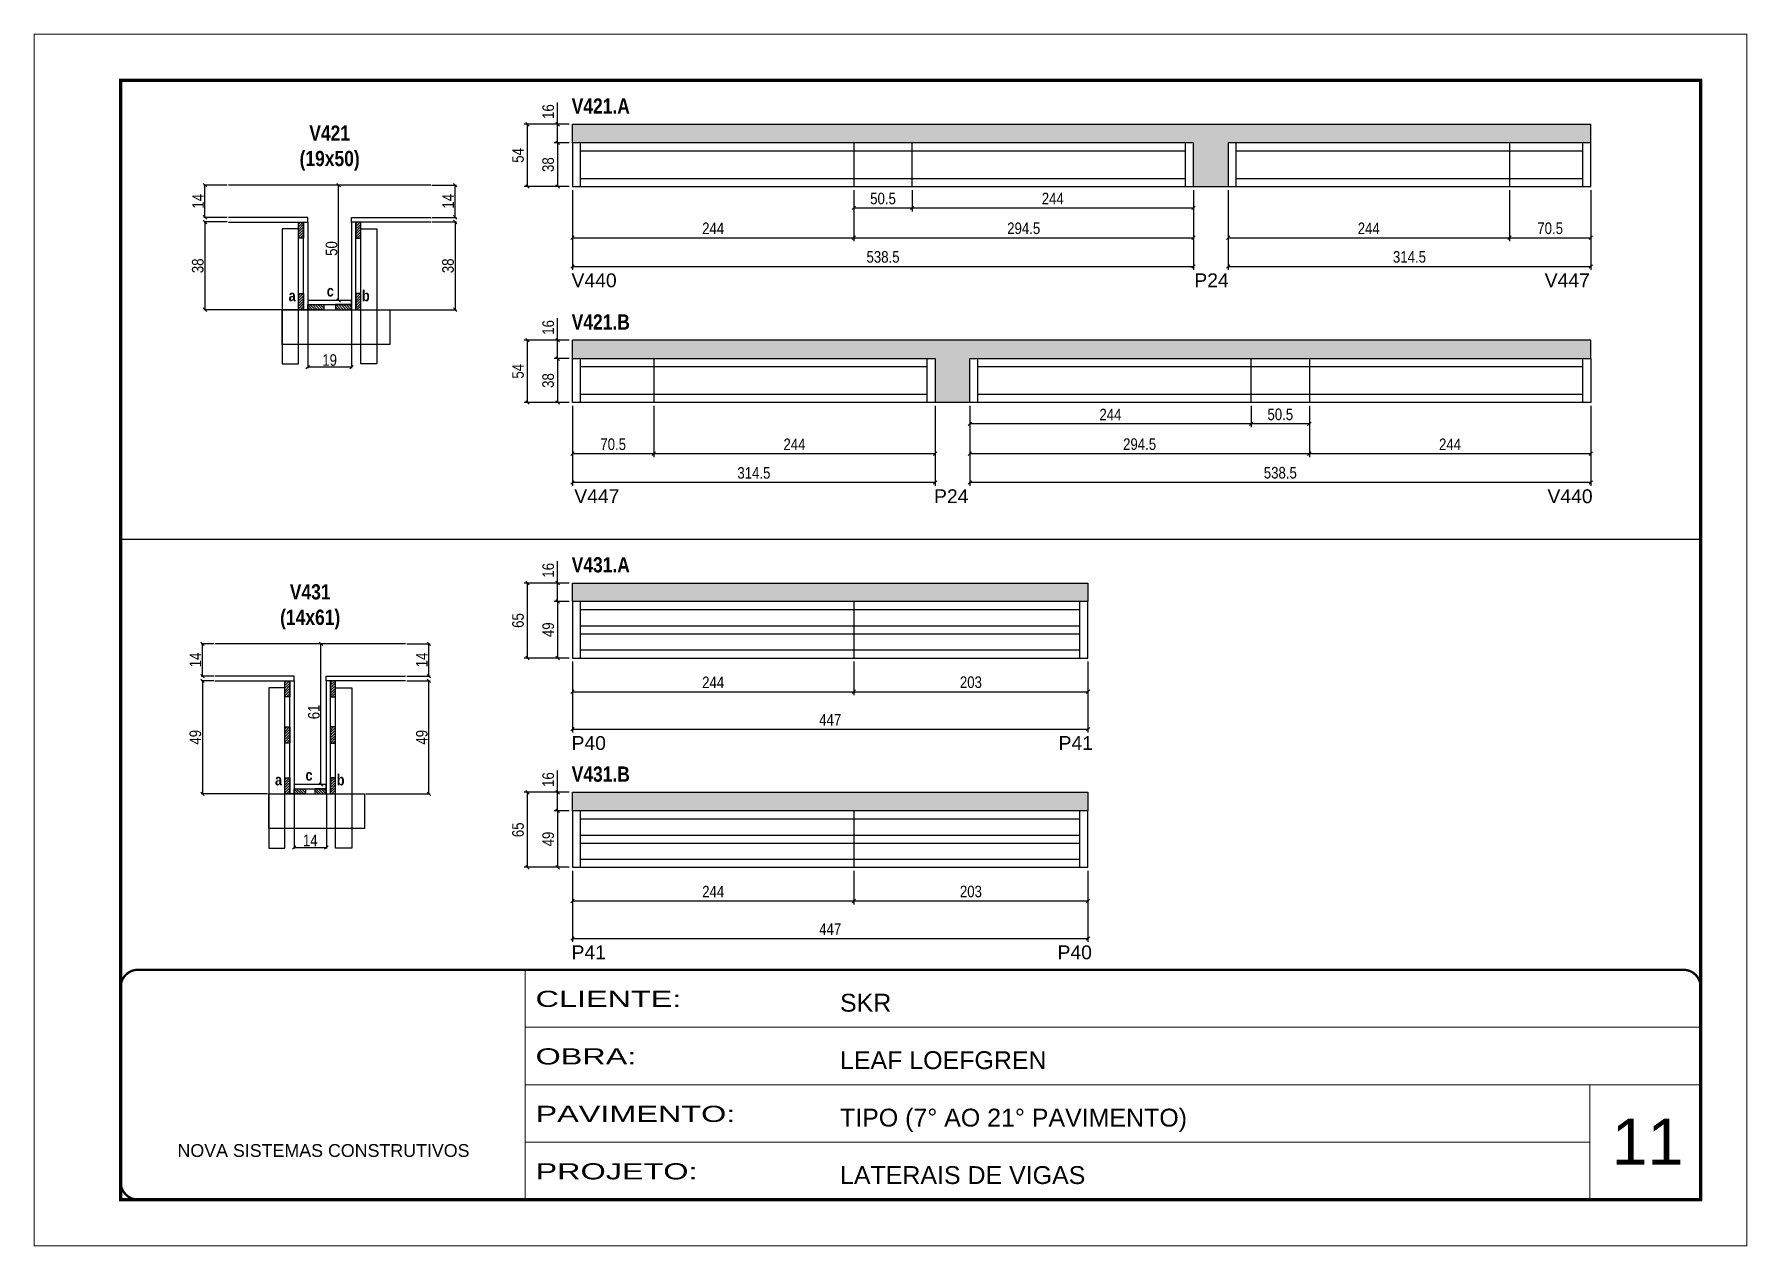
# Model space of a CAD drawing. Extents: x 3309 to 9563, y -2522 to 14608.
# Drawn here: x 6493 to 7978, y 11261 to 12311 of the extents above; entities that cross this region are included whole.
import ezdxf

# ---------------------------------------------------------------- set-up
doc = ezdxf.new("R2010")
doc.units = 0
doc.linetypes.add('CONTINUO', pattern=[0])
doc.linetypes.add('DASHED', pattern=[0.75, 0.5, -0.25])
for name, color, linetype in [('5', 5, 'Continuous'), ('COTA', 241, 'Continuous'), ('detalhes', 4, 'Continuous'), ('NOMENCLATURA', 7, 'Continuous'), ('Painéis', 200, 'Continuous'), ('SARR_2.2x7', 40, 'Continuous'), ('SARR_3.5x7', 81, 'Continuous')]:
    doc.layers.add(name, color=color, linetype=linetype)
for name, color, linetype, lineweight in [('CARIMBO', 255, 'Continuous', 9), ('CONCRETO', 251, 'Continuous', 25), ('Folhas', 255, 'Continuous', 9), ('SARRAFO DE PRESSAO', 251, 'DASHED', 9)]:
    doc.layers.add(name, color=color, linetype=linetype, lineweight=lineweight)
doc.styles.add('ARIAL', font='arial.ttf')
doc.styles.add('COTA TECNICA', font='techl___.ttf', dxfattribs={"height": 10})
doc.styles.add('COTA TECNICA 2X', font='techl___.ttf', dxfattribs={"height": 10})
doc.styles.get("Standard").update_dxf_attribs({"font": 'arial.ttf'})
doc.styles.add('TECNICA', font='techb___.ttf', dxfattribs={"height": 10})
doc.styles.add('Tecnologia', font='')
doc.styles.get('Tecnologia').set_extended_font_data('Forgotten Futurist')
doc.dimstyles.new('PAINEL', dxfattribs={"dimtxt": 10, "dimasz": 3, "dimexe": 3, "dimexo": 3, "dimgap": 3, "dimtad": 1, "dimdec": 1, "dimzin": 12, "dimdsep": 46, "dimtxsty": 'COTA TECNICA', "dimblk1": 'OBLIQUE', "dimblk2": 'OBLIQUE', "dimsah": 1, "dimcen": 0.9, "dimclrd": 4, "dimclre": 4, "dimclrt": 240, "dimadec": 1, "dimazin": 3, "dimtfac": 1, "dimtdec": 1, "dimtmove": 0, "dimatfit": 3, "dimfxl": 1, "dimtolj": 1, "dimtzin": 12, "dimarcsym": 0})
doc.dimstyles.new('SECAO', dxfattribs={"dimscale": 0.333333, "dimtxt": 5, "dimasz": 9, "dimexe": 3, "dimexo": 3, "dimgap": 3, "dimtad": 1, "dimdec": 1, "dimlfac": 0.5, "dimzin": 12, "dimdsep": 46, "dimtxsty": 'COTA TECNICA 2X', "dimblk1": 'OBLIQUE', "dimblk2": 'OBLIQUE', "dimsah": 1, "dimcen": 0.9, "dimclrd": 4, "dimclre": 4, "dimclrt": 240, "dimadec": 1, "dimazin": 3, "dimtfac": 1, "dimtdec": 1, "dimtmove": 0, "dimatfit": 3, "dimfxl": 1, "dimtolj": 1, "dimtzin": 12, "dimarcsym": 0})
pattern_1 = [(135, (39965.5262, -111440.2027), (-1.122532015, -1.122532015), [])]
pattern_2 = [(45, (-116790.1821, -21087.5717), (-1.122532015, 1.122532015), [])]
pattern_3 = [(45, (-116790.1821, -21149.5717), (-1.122532015, 1.122532015), [])]
pattern_4 = [(45, (-116802.018, -21525.1854), (-1.122532015, 1.122532015), [])]

msp = doc.modelspace()

# ---------------------------------------------------------------- texts
at = {"layer": '5', "linetype": 'Continuous'}
for s, rotation, p in [('V440', 359.99996, (6958.76, 12091.46)), ('P24', 359.99996, (7498.82, 12091.46)), ('V447', 359.99996, (7802.64, 12091.46)), ('V447', 0.00004, (6961.15, 11904.31)), ('P24', 0.00004, (7273.12, 11904.31)), ('V440', 0.00004, (7805.07, 11904.31)), ('P40', 359.99996, (6958.76, 11690.42)), ('P41', 359.99996, (7381.11, 11690.42)), ('P41', 359.99996, (6958.76, 11509.01)), ('P40', 359.99996, (7380.2, 11509.01))]:
    msp.add_text(s, height=12, rotation=rotation, dxfattribs=at).set_placement(p)
at = {"layer": 'CARIMBO', "style": 'ARIAL'}
msp.add_text('11', height=40, dxfattribs=at).set_placement((7860.73, 11330.85))
at = {"layer": 'detalhes', "style": 'TECNICA'}
for s, p in [('c', (6746.53, 12083.44)), ('b', (6777.03, 12079.32)), ('a', (6713.47, 12079.33)), ('a', (6701.63, 11659.71)), ('c', (6728.07, 11663.82)), ('b', (6755.19, 11659.7))]:
    msp.add_text(s, height=9.6, dxfattribs=at).set_placement(p)
at = {"layer": 'NOMENCLATURA', "style": 'TECNICA'}
for s, p in [('V421.A', (6958.91, 12241.9)), ('V421.B', (6958.91, 12054.74)), ('V431.A', (6958.91, 11844.29)), ('V431.B', (6958.91, 11662.87))]:
    msp.add_text(s, height=13.2, dxfattribs=at).set_placement(p)
at = {"layer": 'NOMENCLATURA', "char_height": 13.2, "attachment_point": 2, "style": 'TECNICA'}
for s, insert in [('V421\\P(19x50)', (6749.02, 12231.66)), ('V431\\P(14x61)', (6732.15, 11834.05))]:
    msp.add_mtext_dynamic_manual_height_columns(s, width=300.2766, gutter_width=1, heights=[0], dxfattribs=dict(at, insert=insert))

# ---------------------------------------------------------------- blocks, each defined once
blk = doc.blocks.new('9999999999')
at = {"color": 30, "linetype": 'CONTINUO'}
for p, q in [((98564.6, 34230.2), (98564.6, 34429.4)), ((98564.6, 34379.6), (99584, 34379.6)), ((98564.6, 34329.8), (99488, 34329.8)), ((99584, 34329.8), (99488, 34329.8)), ((99488, 34329.8), (99488, 34230.2)), ((98564.6, 34280), (99488, 34280))]:
    blk.add_line(p, q, dxfattribs=at)
at = {"color": 30, "linetype": 'CONTINUO', "const_width": 2}
blk.add_lwpolyline([(99584, 34230.2), (99584, 34414.4, 0.414214), (99569, 34429.4), (98229, 34429.4, 0.414214), (98214, 34414.4), (98214, 34245.2, 0.414214), (98229, 34230.2), (99584, 34230.2)], format="xyb", dxfattribs=at)
at = {"layer": 'Folhas'}
blk.add_lwpolyline([(98139, 34190.2), (99624, 34190.2), (99624, 35240.2), (98139, 35240.2)], close=True, dxfattribs=at)
at = {"layer": 'Folhas', "color": 30, "const_width": 3}
blk.add_lwpolyline([(98214, 34230.2), (99584, 34230.2), (99584, 35200.2), (98214, 35200.2)], close=True, dxfattribs=at)
at = {"color": 7, "linetype": 'Continuous', "ltscale": 5, "style": 'ARIAL'}
for s, height, p in [('SKR', 15.48, (98837.7, 34393.1)), ('LEAF LOEFGREN', 15.483, (98837.7, 34343.3)), ('TIPO (7° AO 21° PAVIMENTO)', 15.483, (98837.7, 34293.5)), ('NOVA SISTEMAS CONSTRUTIVOS', 11.059, (98263.2, 34267.2)), ('LATERAIS DE VIGAS', 15.483, (98837.7, 34243.7))]:
    blk.add_text(s, height=height, dxfattribs=at).set_placement(p)
at = {"layer": 'Folhas', "color": 7, "style": 'Tecnologia', "width": 1.5}
for s, p in [('CLIENTE:', (98573.7, 34397.2)), ('OBRA:', (98573.7, 34347.3)), ('PAVIMENTO:', (98573.7, 34297.5)), ('PROJETO:', (98573.7, 34247.7))]:
    blk.add_text(s, height=14, dxfattribs=at).set_placement(p)
blk = doc.blocks.new('_Oblique')
at = {"color": 0, "linetype": 'ByBlock', "lineweight": -2}
blk.add_line((-0.5, -0.5), (0.5, 0.5), dxfattribs=at)
blk = doc.blocks.new('*D1423')
at = {"layer": 'COTA', "color": 4, "lineweight": -2, "transparency": 16777216}
for p, q in [((6730, 12071), (6730, 12021.2)), ((6768, 12071), (6768, 12021.2)), ((6768, 12022.2), (6730, 12022.2))]:
    blk.add_line(p, q, dxfattribs=at)
at = {"layer": 'Defpoints', "color": 0, "transparency": 16777216}
for p in [(6730, 12072), (6768, 12072), (6730, 12022.2)]:
    blk.add_point(p, dxfattribs=at)
at = {"layer": 'COTA', "color": 4, "lineweight": -2, "transparency": 16777216, "xscale": 3, "yscale": 3, "zscale": 3, "rotation": 180}
blk.add_blockref('_Oblique', (6730, 12022.2), dxfattribs=at)
at = {"layer": 'COTA', "color": 4, "lineweight": -2, "transparency": 16777216, "xscale": 3, "yscale": 3, "zscale": 3}
blk.add_blockref('_Oblique', (6768, 12022.2), dxfattribs=at)
at = {"layer": 'COTA', "color": 240, "transparency": 16777216, "insert": (6749, 12028.3), "char_height": 10, "attachment_point": 5, "style": 'COTA TECNICA 2X'}
blk.add_mtext('\\A1;19', dxfattribs=at)
blk = doc.blocks.new('*D1424')
at = {"layer": 'COTA', "color": 4, "lineweight": -2, "transparency": 16777216}
for p, q in [((6660.3, 12148), (6639.9, 12148)), ((6640.9, 12148), (6640.9, 12072)), ((6721, 12072), (6639.9, 12072))]:
    blk.add_line(p, q, dxfattribs=at)
at = {"layer": 'Defpoints', "color": 0, "transparency": 16777216}
for p in [(6661.3, 12148), (6640.9, 12072), (6722, 12072, 0)]:
    blk.add_point(p, dxfattribs=at)
at = {"layer": 'COTA', "color": 4, "lineweight": -2, "transparency": 16777216, "xscale": 3, "yscale": 3, "zscale": 3}
for p, rotation in [((6640.9, 12148), 90), ((6640.9, 12072), 270)]:
    blk.add_blockref('_Oblique', p, dxfattribs=dict(at, rotation=rotation))
at = {"layer": 'COTA', "color": 240, "transparency": 16777216, "insert": (6634.7, 12110), "char_height": 10, "attachment_point": 5, "rotation": 90, "style": 'COTA TECNICA 2X'}
blk.add_mtext('\\A1;38', dxfattribs=at)
blk = doc.blocks.new('*D1425')
at = {"layer": 'COTA', "color": 4, "lineweight": -2, "transparency": 16777216}
for p, q in [((6837.7, 12148), (6858.9, 12148)), ((6857.9, 12148), (6857.9, 12072)), ((6777, 12072), (6858.9, 12072))]:
    blk.add_line(p, q, dxfattribs=at)
at = {"layer": 'Defpoints', "color": 0, "transparency": 16777216}
for p in [(6836.7, 12148), (6776, 12072, 0), (6857.9, 12072)]:
    blk.add_point(p, dxfattribs=at)
at = {"layer": 'COTA', "color": 4, "lineweight": -2, "transparency": 16777216, "xscale": 3, "yscale": 3, "zscale": 3}
for p, rotation in [((6857.9, 12148), 90), ((6857.9, 12072), 270)]:
    blk.add_blockref('_Oblique', p, dxfattribs=dict(at, rotation=rotation))
at = {"layer": 'COTA', "color": 240, "transparency": 16777216, "insert": (6851.7, 12110), "char_height": 10, "attachment_point": 5, "rotation": 90, "style": 'COTA TECNICA 2X'}
blk.add_mtext('\\A1;38', dxfattribs=at)
blk = doc.blocks.new('*D1426')
at = {"layer": 'COTA', "color": 4, "lineweight": -2, "transparency": 16777216}
for p, q in [((6767, 12180), (6755.8, 12180)), ((6756.8, 12080), (6756.8, 12180)), ((6767, 12080), (6755.8, 12080))]:
    blk.add_line(p, q, dxfattribs=at)
at = {"layer": 'Defpoints', "color": 0, "transparency": 16777216}
for p in [(6756.8, 12180), (6768, 12180), (6768, 12080)]:
    blk.add_point(p, dxfattribs=at)
at = {"layer": 'COTA', "color": 4, "lineweight": -2, "transparency": 16777216, "xscale": 3, "yscale": 3, "zscale": 3}
for p, rotation in [((6756.8, 12180), 90), ((6756.8, 12080), 270)]:
    blk.add_blockref('_Oblique', p, dxfattribs=dict(at, rotation=rotation))
at = {"layer": 'COTA', "color": 240, "transparency": 16777216, "insert": (6750.7, 12125), "char_height": 10, "attachment_point": 5, "rotation": 90, "style": 'COTA TECNICA 2X'}
blk.add_mtext('\\A1;50', dxfattribs=at)
blk = doc.blocks.new('*D1427')
at = {"layer": 'COTA', "color": 4, "lineweight": -2, "transparency": 16777216}
for p, q in [((6837.7, 12180), (6858.9, 12180)), ((6857.9, 12152), (6857.9, 12180)), ((6837.7, 12152), (6858.9, 12152))]:
    blk.add_line(p, q, dxfattribs=at)
at = {"layer": 'Defpoints', "color": 0, "transparency": 16777216}
for p in [(6836.7, 12180), (6857.9, 12180), (6836.7, 12152)]:
    blk.add_point(p, dxfattribs=at)
at = {"layer": 'COTA', "color": 4, "lineweight": -2, "transparency": 16777216, "xscale": 3, "yscale": 3, "zscale": 3}
for p, rotation in [((6857.9, 12180), 90), ((6857.9, 12152), 270)]:
    blk.add_blockref('_Oblique', p, dxfattribs=dict(at, rotation=rotation))
at = {"layer": 'COTA', "color": 240, "transparency": 16777216, "insert": (6851.8, 12166), "char_height": 10, "attachment_point": 5, "rotation": 90, "style": 'COTA TECNICA 2X'}
blk.add_mtext('\\A1;14', dxfattribs=at)
blk = doc.blocks.new('*D1428')
at = {"layer": 'COTA', "color": 4, "lineweight": -2, "transparency": 16777216}
for p, q in [((6660.3, 12180), (6639.9, 12180)), ((6640.9, 12152), (6640.9, 12180)), ((6660.3, 12152), (6639.9, 12152))]:
    blk.add_line(p, q, dxfattribs=at)
at = {"layer": 'Defpoints', "color": 0, "transparency": 16777216}
for p in [(6640.9, 12180), (6661.3, 12180), (6661.3, 12152)]:
    blk.add_point(p, dxfattribs=at)
at = {"layer": 'COTA', "color": 4, "lineweight": -2, "transparency": 16777216, "xscale": 3, "yscale": 3, "zscale": 3}
for p, rotation in [((6640.9, 12180), 90), ((6640.9, 12152), 270)]:
    blk.add_blockref('_Oblique', p, dxfattribs=dict(at, rotation=rotation))
at = {"layer": 'COTA', "color": 240, "transparency": 16777216, "insert": (6634.9, 12166), "char_height": 10, "attachment_point": 5, "rotation": 90, "style": 'COTA TECNICA 2X'}
blk.add_mtext('\\A1;14', dxfattribs=at)
blk = doc.blocks.new('*D1436')
at = {"layer": 'COTA', "color": 4, "lineweight": -2, "transparency": 16777216}
for p, q in [((6959.6, 12175.7), (6959.6, 12106.5)), ((7498.1, 12175.7), (7498.1, 12106.5)), ((6959.6, 12109.5), (7498.1, 12109.5))]:
    blk.add_line(p, q, dxfattribs=at)
at = {"layer": 'Defpoints', "color": 0, "transparency": 16777216}
for p in [(6959.6, 12178.7), (7498.1, 12178.7), (7498.1, 12109.5)]:
    blk.add_point(p, dxfattribs=at)
at = {"layer": 'COTA', "color": 4, "lineweight": -2, "transparency": 16777216, "xscale": 3, "yscale": 3, "zscale": 3, "rotation": 180}
blk.add_blockref('_Oblique', (6959.6, 12109.5), dxfattribs=at)
at = {"layer": 'COTA', "color": 4, "lineweight": -2, "transparency": 16777216, "xscale": 3, "yscale": 3, "zscale": 3}
blk.add_blockref('_Oblique', (7498.1, 12109.5), dxfattribs=at)
at = {"layer": 'COTA', "color": 240, "transparency": 16777216, "insert": (7228.9, 12117.7), "char_height": 10, "attachment_point": 5, "style": 'COTA TECNICA'}
blk.add_mtext('\\A1;538.5', dxfattribs=at)
blk = doc.blocks.new('*D1431')
at = {"layer": 'COTA', "color": 4, "lineweight": -2, "transparency": 16777216}
for p, q in [((6959.6, 12175.7), (6959.6, 12131.4)), ((7203.6, 12175.7), (7203.6, 12131.4)), ((6959.6, 12134.4), (7203.6, 12134.4))]:
    blk.add_line(p, q, dxfattribs=at)
at = {"layer": 'Defpoints', "color": 0, "transparency": 16777216}
for p in [(6959.6, 12178.7), (7203.6, 12178.7), (7203.6, 12134.4)]:
    blk.add_point(p, dxfattribs=at)
at = {"layer": 'COTA', "color": 4, "lineweight": -2, "transparency": 16777216, "xscale": 3, "yscale": 3, "zscale": 3, "rotation": 180}
blk.add_blockref('_Oblique', (6959.6, 12134.4), dxfattribs=at)
at = {"layer": 'COTA', "color": 4, "lineweight": -2, "transparency": 16777216, "xscale": 3, "yscale": 3, "zscale": 3}
blk.add_blockref('_Oblique', (7203.6, 12134.4), dxfattribs=at)
at = {"layer": 'COTA', "color": 240, "transparency": 16777216, "insert": (7081.6, 12142.5), "char_height": 10, "attachment_point": 5, "style": 'COTA TECNICA'}
blk.add_mtext('\\A1;244', dxfattribs=at)
blk = doc.blocks.new('*D1432')
at = {"layer": 'COTA', "color": 4, "lineweight": -2, "transparency": 16777216}
for p, q in [((7203.6, 12175.7), (7203.6, 12131.4)), ((7498.1, 12175.7), (7498.1, 12131.4)), ((7203.6, 12134.4), (7498.1, 12134.4))]:
    blk.add_line(p, q, dxfattribs=at)
at = {"layer": 'Defpoints', "color": 0, "transparency": 16777216}
for p in [(7203.6, 12178.7), (7498.1, 12178.7), (7498.1, 12134.4)]:
    blk.add_point(p, dxfattribs=at)
at = {"layer": 'COTA', "color": 4, "lineweight": -2, "transparency": 16777216, "xscale": 3, "yscale": 3, "zscale": 3, "rotation": 180}
blk.add_blockref('_Oblique', (7203.6, 12134.4), dxfattribs=at)
at = {"layer": 'COTA', "color": 4, "lineweight": -2, "transparency": 16777216, "xscale": 3, "yscale": 3, "zscale": 3}
blk.add_blockref('_Oblique', (7498.1, 12134.4), dxfattribs=at)
at = {"layer": 'COTA', "color": 240, "transparency": 16777216, "insert": (7350.9, 12142.5), "char_height": 10, "attachment_point": 5, "style": 'COTA TECNICA'}
blk.add_mtext('\\A1;294.5', dxfattribs=at)
blk = doc.blocks.new('*D1433')
at = {"layer": 'COTA', "color": 4, "lineweight": -2, "transparency": 16777216}
for p, q in [((6956.6, 12216.7), (6943.7, 12216.7)), ((6946.7, 12216.7), (6946.7, 12178.7)), ((6956.6, 12178.7), (6943.7, 12178.7))]:
    blk.add_line(p, q, dxfattribs=at)
at = {"layer": 'Defpoints', "color": 0, "transparency": 16777216}
for p in [(6959.6, 12216.7), (6946.7, 12178.7), (6959.6, 12178.7)]:
    blk.add_point(p, dxfattribs=at)
at = {"layer": 'COTA', "color": 4, "lineweight": -2, "transparency": 16777216, "xscale": 3, "yscale": 3, "zscale": 3}
for p, rotation in [((6946.7, 12216.7), 90), ((6946.7, 12178.7), 270)]:
    blk.add_blockref('_Oblique', p, dxfattribs=dict(at, rotation=rotation))
at = {"layer": 'COTA', "color": 240, "transparency": 16777216, "insert": (6938.5, 12197.7), "char_height": 10, "attachment_point": 5, "rotation": 90, "style": 'COTA TECNICA'}
blk.add_mtext('\\A1;38', dxfattribs=at)
blk = doc.blocks.new('*D1434')
at = {"layer": 'COTA', "color": 4, "lineweight": -2, "transparency": 16777216}
for p, q in [((6946.7, 12232.7), (6946.7, 12251.7)), ((6956.6, 12232.7), (6943.7, 12232.7)), ((6946.7, 12216.7), (6946.7, 12232.7)), ((6956.6, 12216.7), (6943.7, 12216.7))]:
    blk.add_line(p, q, dxfattribs=at)
at = {"layer": 'Defpoints', "color": 0, "transparency": 16777216}
for p in [(6946.7, 12232.7), (6959.6, 12232.7), (6959.6, 12216.7)]:
    blk.add_point(p, dxfattribs=at)
at = {"layer": 'COTA', "color": 4, "lineweight": -2, "transparency": 16777216, "xscale": 3, "yscale": 3, "zscale": 3}
for p, rotation in [((6946.7, 12232.7), 90), ((6946.7, 12216.7), 270)]:
    blk.add_blockref('_Oblique', p, dxfattribs=dict(at, rotation=rotation))
at = {"layer": 'COTA', "color": 240, "transparency": 16777216, "insert": (6938.6, 12243.7), "char_height": 10, "attachment_point": 5, "rotation": 90, "style": 'COTA TECNICA'}
blk.add_mtext('\\A1;16', dxfattribs=at)
blk = doc.blocks.new('*D1435')
at = {"layer": 'COTA', "color": 4, "lineweight": -2, "transparency": 16777216}
for p, q in [((6956.6, 12232.7), (6917.6, 12232.7)), ((6920.6, 12178.7), (6920.6, 12232.7)), ((6956.6, 12178.7), (6917.6, 12178.7))]:
    blk.add_line(p, q, dxfattribs=at)
at = {"layer": 'Defpoints', "color": 0, "transparency": 16777216}
for p in [(6920.6, 12232.7), (6959.6, 12232.7), (6959.6, 12178.7)]:
    blk.add_point(p, dxfattribs=at)
at = {"layer": 'COTA', "color": 4, "lineweight": -2, "transparency": 16777216, "xscale": 3, "yscale": 3, "zscale": 3}
for p, rotation in [((6920.6, 12232.7), 90), ((6920.6, 12178.7), 270)]:
    blk.add_blockref('_Oblique', p, dxfattribs=dict(at, rotation=rotation))
at = {"layer": 'COTA', "color": 240, "transparency": 16777216, "insert": (6912.4, 12205.7), "char_height": 10, "attachment_point": 5, "rotation": 90, "style": 'COTA TECNICA'}
blk.add_mtext('\\A1;54', dxfattribs=at)
blk = doc.blocks.new('*D1437')
at = {"layer": 'COTA', "color": 4, "lineweight": -2, "transparency": 16777216}
for p, q in [((7203.6, 12175.7), (7203.6, 12157.2)), ((7254.1, 12175.7), (7254.1, 12157.2)), ((7203.6, 12160.2), (7254.1, 12160.2))]:
    blk.add_line(p, q, dxfattribs=at)
at = {"layer": 'Defpoints', "color": 0, "transparency": 16777216}
for p in [(7203.6, 12178.7), (7254.1, 12178.7), (7254.1, 12160.2)]:
    blk.add_point(p, dxfattribs=at)
at = {"layer": 'COTA', "color": 4, "lineweight": -2, "transparency": 16777216, "xscale": 3, "yscale": 3, "zscale": 3, "rotation": 180}
blk.add_blockref('_Oblique', (7203.6, 12160.2), dxfattribs=at)
at = {"layer": 'COTA', "color": 4, "lineweight": -2, "transparency": 16777216, "xscale": 3, "yscale": 3, "zscale": 3}
blk.add_blockref('_Oblique', (7254.1, 12160.2), dxfattribs=at)
at = {"layer": 'COTA', "color": 240, "transparency": 16777216, "insert": (7228.9, 12168.3), "char_height": 10, "attachment_point": 5, "style": 'COTA TECNICA'}
blk.add_mtext('\\A1;50.5', dxfattribs=at)
blk = doc.blocks.new('*D1438')
at = {"layer": 'COTA', "color": 4, "lineweight": -2, "transparency": 16777216}
for p, q in [((7254.1, 12175.7), (7254.1, 12157.2)), ((7498.1, 12175.7), (7498.1, 12157.2)), ((7254.1, 12160.2), (7498.1, 12160.2))]:
    blk.add_line(p, q, dxfattribs=at)
at = {"layer": 'Defpoints', "color": 0, "transparency": 16777216}
for p in [(7254.1, 12178.7), (7498.1, 12178.7), (7498.1, 12160.2)]:
    blk.add_point(p, dxfattribs=at)
at = {"layer": 'COTA', "color": 4, "lineweight": -2, "transparency": 16777216, "xscale": 3, "yscale": 3, "zscale": 3, "rotation": 180}
blk.add_blockref('_Oblique', (7254.1, 12160.2), dxfattribs=at)
at = {"layer": 'COTA', "color": 4, "lineweight": -2, "transparency": 16777216, "xscale": 3, "yscale": 3, "zscale": 3}
blk.add_blockref('_Oblique', (7498.1, 12160.2), dxfattribs=at)
at = {"layer": 'COTA', "color": 240, "transparency": 16777216, "insert": (7376.1, 12168.3), "char_height": 10, "attachment_point": 5, "style": 'COTA TECNICA'}
blk.add_mtext('\\A1;244', dxfattribs=at)
blk = doc.blocks.new('*D1441')
at = {"layer": 'COTA', "color": 4, "lineweight": -2, "transparency": 16777216}
for p, q in [((7528.1, 12175.7), (7528.1, 12106.5)), ((7842.6, 12175.7), (7842.6, 12106.5)), ((7528.1, 12109.5), (7842.6, 12109.5))]:
    blk.add_line(p, q, dxfattribs=at)
at = {"layer": 'Defpoints', "color": 0, "transparency": 16777216}
for p in [(7528.1, 12178.7), (7842.6, 12178.7), (7842.6, 12109.5)]:
    blk.add_point(p, dxfattribs=at)
at = {"layer": 'COTA', "color": 4, "lineweight": -2, "transparency": 16777216, "xscale": 3, "yscale": 3, "zscale": 3, "rotation": 180}
blk.add_blockref('_Oblique', (7528.1, 12109.5), dxfattribs=at)
at = {"layer": 'COTA', "color": 4, "lineweight": -2, "transparency": 16777216, "xscale": 3, "yscale": 3, "zscale": 3}
blk.add_blockref('_Oblique', (7842.6, 12109.5), dxfattribs=at)
at = {"layer": 'COTA', "color": 240, "transparency": 16777216, "insert": (7685.4, 12117.7), "char_height": 10, "attachment_point": 5, "style": 'COTA TECNICA'}
blk.add_mtext('\\A1;314.5', dxfattribs=at)
blk = doc.blocks.new('*D1439')
at = {"layer": 'COTA', "color": 4, "lineweight": -2, "transparency": 16777216}
for p, q in [((7528.1, 12175.7), (7528.1, 12131.4)), ((7772.1, 12175.7), (7772.1, 12131.4)), ((7528.1, 12134.4), (7772.1, 12134.4))]:
    blk.add_line(p, q, dxfattribs=at)
at = {"layer": 'Defpoints', "color": 0, "transparency": 16777216}
for p in [(7528.1, 12178.7), (7772.1, 12178.7), (7772.1, 12134.4)]:
    blk.add_point(p, dxfattribs=at)
at = {"layer": 'COTA', "color": 4, "lineweight": -2, "transparency": 16777216, "xscale": 3, "yscale": 3, "zscale": 3, "rotation": 180}
blk.add_blockref('_Oblique', (7528.1, 12134.4), dxfattribs=at)
at = {"layer": 'COTA', "color": 4, "lineweight": -2, "transparency": 16777216, "xscale": 3, "yscale": 3, "zscale": 3}
blk.add_blockref('_Oblique', (7772.1, 12134.4), dxfattribs=at)
at = {"layer": 'COTA', "color": 240, "transparency": 16777216, "insert": (7650.1, 12142.5), "char_height": 10, "attachment_point": 5, "style": 'COTA TECNICA'}
blk.add_mtext('\\A1;244', dxfattribs=at)
blk = doc.blocks.new('*D1440')
at = {"layer": 'COTA', "color": 4, "lineweight": -2, "transparency": 16777216}
for p, q in [((7772.1, 12175.7), (7772.1, 12131.4)), ((7842.6, 12175.7), (7842.6, 12131.4)), ((7772.1, 12134.4), (7842.6, 12134.4))]:
    blk.add_line(p, q, dxfattribs=at)
at = {"layer": 'Defpoints', "color": 0, "transparency": 16777216}
for p in [(7772.1, 12178.7), (7842.6, 12178.7), (7842.6, 12134.4)]:
    blk.add_point(p, dxfattribs=at)
at = {"layer": 'COTA', "color": 4, "lineweight": -2, "transparency": 16777216, "xscale": 3, "yscale": 3, "zscale": 3, "rotation": 180}
blk.add_blockref('_Oblique', (7772.1, 12134.4), dxfattribs=at)
at = {"layer": 'COTA', "color": 4, "lineweight": -2, "transparency": 16777216, "xscale": 3, "yscale": 3, "zscale": 3}
blk.add_blockref('_Oblique', (7842.6, 12134.4), dxfattribs=at)
at = {"layer": 'COTA', "color": 240, "transparency": 16777216, "insert": (7807.4, 12142.5), "char_height": 10, "attachment_point": 5, "style": 'COTA TECNICA'}
blk.add_mtext('\\A1;70.5', dxfattribs=at)
blk = doc.blocks.new('*D1442')
at = {"layer": 'COTA', "color": 4, "lineweight": -2, "transparency": 16777216}
for p, q in [((7304.1, 11988.6), (7304.1, 11919.3)), ((7842.6, 11988.6), (7842.6, 11919.3)), ((7842.6, 11922.3), (7304.1, 11922.3))]:
    blk.add_line(p, q, dxfattribs=at)
at = {"layer": 'Defpoints', "color": 0, "transparency": 16777216}
for p in [(7304.1, 11991.6), (7842.6, 11991.6), (7304.1, 11922.3)]:
    blk.add_point(p, dxfattribs=at)
at = {"layer": 'COTA', "color": 4, "lineweight": -2, "transparency": 16777216, "xscale": 3, "yscale": 3, "zscale": 3, "rotation": 180}
blk.add_blockref('_Oblique', (7304.1, 11922.3), dxfattribs=at)
at = {"layer": 'COTA', "color": 4, "lineweight": -2, "transparency": 16777216, "xscale": 3, "yscale": 3, "zscale": 3}
blk.add_blockref('_Oblique', (7842.6, 11922.3), dxfattribs=at)
at = {"layer": 'COTA', "color": 240, "transparency": 16777216, "insert": (7573.4, 11930.6), "char_height": 10, "attachment_point": 5, "style": 'COTA TECNICA'}
blk.add_mtext('\\A1;538.5', dxfattribs=at)
blk = doc.blocks.new('*D1443')
at = {"layer": 'COTA', "color": 4, "lineweight": -2, "transparency": 16777216}
for p, q in [((7598.6, 11988.6), (7598.6, 11944.2)), ((7842.6, 11988.6), (7842.6, 11944.2)), ((7842.6, 11947.2), (7598.6, 11947.2))]:
    blk.add_line(p, q, dxfattribs=at)
at = {"layer": 'Defpoints', "color": 0, "transparency": 16777216}
for p in [(7598.6, 11991.6), (7842.6, 11991.6), (7598.6, 11947.2)]:
    blk.add_point(p, dxfattribs=at)
at = {"layer": 'COTA', "color": 4, "lineweight": -2, "transparency": 16777216, "xscale": 3, "yscale": 3, "zscale": 3, "rotation": 180}
blk.add_blockref('_Oblique', (7598.6, 11947.2), dxfattribs=at)
at = {"layer": 'COTA', "color": 4, "lineweight": -2, "transparency": 16777216, "xscale": 3, "yscale": 3, "zscale": 3}
blk.add_blockref('_Oblique', (7842.6, 11947.2), dxfattribs=at)
at = {"layer": 'COTA', "color": 240, "transparency": 16777216, "insert": (7720.6, 11955.3), "char_height": 10, "attachment_point": 5, "style": 'COTA TECNICA'}
blk.add_mtext('\\A1;244', dxfattribs=at)
blk = doc.blocks.new('*D1444')
at = {"layer": 'COTA', "color": 4, "lineweight": -2, "transparency": 16777216}
for p, q in [((7304.1, 11988.6), (7304.1, 11944.2)), ((7598.6, 11988.6), (7598.6, 11944.2)), ((7598.6, 11947.2), (7304.1, 11947.2))]:
    blk.add_line(p, q, dxfattribs=at)
at = {"layer": 'Defpoints', "color": 0, "transparency": 16777216}
for p in [(7304.1, 11991.6), (7598.6, 11991.6), (7304.1, 11947.2)]:
    blk.add_point(p, dxfattribs=at)
at = {"layer": 'COTA', "color": 4, "lineweight": -2, "transparency": 16777216, "xscale": 3, "yscale": 3, "zscale": 3, "rotation": 180}
blk.add_blockref('_Oblique', (7304.1, 11947.2), dxfattribs=at)
at = {"layer": 'COTA', "color": 4, "lineweight": -2, "transparency": 16777216, "xscale": 3, "yscale": 3, "zscale": 3}
blk.add_blockref('_Oblique', (7598.6, 11947.2), dxfattribs=at)
at = {"layer": 'COTA', "color": 240, "transparency": 16777216, "insert": (7451.4, 11955.4), "char_height": 10, "attachment_point": 5, "style": 'COTA TECNICA'}
blk.add_mtext('\\A1;294.5', dxfattribs=at)
blk = doc.blocks.new('*D1448')
at = {"layer": 'COTA', "color": 4, "lineweight": -2, "transparency": 16777216}
for p, q in [((7548.1, 11988.6), (7548.1, 11970.1)), ((7598.6, 11988.6), (7598.6, 11970.1)), ((7598.6, 11973.1), (7548.1, 11973.1))]:
    blk.add_line(p, q, dxfattribs=at)
at = {"layer": 'Defpoints', "color": 0, "transparency": 16777216}
for p in [(7548.1, 11991.6), (7598.6, 11991.6), (7548.1, 11973.1)]:
    blk.add_point(p, dxfattribs=at)
at = {"layer": 'COTA', "color": 4, "lineweight": -2, "transparency": 16777216, "xscale": 3, "yscale": 3, "zscale": 3, "rotation": 180}
blk.add_blockref('_Oblique', (7548.1, 11973.1), dxfattribs=at)
at = {"layer": 'COTA', "color": 4, "lineweight": -2, "transparency": 16777216, "xscale": 3, "yscale": 3, "zscale": 3}
blk.add_blockref('_Oblique', (7598.6, 11973.1), dxfattribs=at)
at = {"layer": 'COTA', "color": 240, "transparency": 16777216, "insert": (7573.4, 11981.2), "char_height": 10, "attachment_point": 5, "style": 'COTA TECNICA'}
blk.add_mtext('\\A1;50.5', dxfattribs=at)
blk = doc.blocks.new('*D1449')
at = {"layer": 'COTA', "color": 4, "lineweight": -2, "transparency": 16777216}
for p, q in [((7304.1, 11988.6), (7304.1, 11970.1)), ((7548.1, 11988.6), (7548.1, 11970.1)), ((7548.1, 11973.1), (7304.1, 11973.1))]:
    blk.add_line(p, q, dxfattribs=at)
at = {"layer": 'Defpoints', "color": 0, "transparency": 16777216}
for p in [(7304.1, 11991.6), (7548.1, 11991.6), (7304.1, 11973.1)]:
    blk.add_point(p, dxfattribs=at)
at = {"layer": 'COTA', "color": 4, "lineweight": -2, "transparency": 16777216, "xscale": 3, "yscale": 3, "zscale": 3, "rotation": 180}
blk.add_blockref('_Oblique', (7304.1, 11973.1), dxfattribs=at)
at = {"layer": 'COTA', "color": 4, "lineweight": -2, "transparency": 16777216, "xscale": 3, "yscale": 3, "zscale": 3}
blk.add_blockref('_Oblique', (7548.1, 11973.1), dxfattribs=at)
at = {"layer": 'COTA', "color": 240, "transparency": 16777216, "insert": (7426.1, 11981.1), "char_height": 10, "attachment_point": 5, "style": 'COTA TECNICA'}
blk.add_mtext('\\A1;244', dxfattribs=at)
blk = doc.blocks.new('*D1445')
at = {"layer": 'COTA', "color": 4, "lineweight": -2, "transparency": 16777216}
for p, q in [((6959.6, 11988.6), (6959.6, 11919.3)), ((7274.1, 11988.6), (7274.1, 11919.3)), ((7274.1, 11922.3), (6959.6, 11922.3))]:
    blk.add_line(p, q, dxfattribs=at)
at = {"layer": 'Defpoints', "color": 0, "transparency": 16777216}
for p in [(6959.6, 11991.6), (7274.1, 11991.6), (6959.6, 11922.3)]:
    blk.add_point(p, dxfattribs=at)
at = {"layer": 'COTA', "color": 4, "lineweight": -2, "transparency": 16777216, "xscale": 3, "yscale": 3, "zscale": 3, "rotation": 180}
blk.add_blockref('_Oblique', (6959.6, 11922.3), dxfattribs=at)
at = {"layer": 'COTA', "color": 4, "lineweight": -2, "transparency": 16777216, "xscale": 3, "yscale": 3, "zscale": 3}
blk.add_blockref('_Oblique', (7274.1, 11922.3), dxfattribs=at)
at = {"layer": 'COTA', "color": 240, "transparency": 16777216, "insert": (7116.9, 11930.5), "char_height": 10, "attachment_point": 5, "style": 'COTA TECNICA'}
blk.add_mtext('\\A1;314.5', dxfattribs=at)
blk = doc.blocks.new('*D1446')
at = {"layer": 'COTA', "color": 4, "lineweight": -2, "transparency": 16777216}
for p, q in [((7030.1, 11988.6), (7030.1, 11944.2)), ((7274.1, 11988.6), (7274.1, 11944.2)), ((7274.1, 11947.2), (7030.1, 11947.2))]:
    blk.add_line(p, q, dxfattribs=at)
at = {"layer": 'Defpoints', "color": 0, "transparency": 16777216}
for p in [(7030.1, 11991.6), (7274.1, 11991.6), (7030.1, 11947.2)]:
    blk.add_point(p, dxfattribs=at)
at = {"layer": 'COTA', "color": 4, "lineweight": -2, "transparency": 16777216, "xscale": 3, "yscale": 3, "zscale": 3, "rotation": 180}
blk.add_blockref('_Oblique', (7030.1, 11947.2), dxfattribs=at)
at = {"layer": 'COTA', "color": 4, "lineweight": -2, "transparency": 16777216, "xscale": 3, "yscale": 3, "zscale": 3}
blk.add_blockref('_Oblique', (7274.1, 11947.2), dxfattribs=at)
at = {"layer": 'COTA', "color": 240, "transparency": 16777216, "insert": (7152.1, 11955.3), "char_height": 10, "attachment_point": 5, "style": 'COTA TECNICA'}
blk.add_mtext('\\A1;244', dxfattribs=at)
blk = doc.blocks.new('*D1447')
at = {"layer": 'COTA', "color": 4, "lineweight": -2, "transparency": 16777216}
for p, q in [((6959.6, 11988.6), (6959.6, 11944.2)), ((7030.1, 11988.6), (7030.1, 11944.2)), ((7030.1, 11947.2), (6959.6, 11947.2))]:
    blk.add_line(p, q, dxfattribs=at)
at = {"layer": 'Defpoints', "color": 0, "transparency": 16777216}
for p in [(6959.6, 11991.6), (7030.1, 11991.6), (6959.6, 11947.2)]:
    blk.add_point(p, dxfattribs=at)
at = {"layer": 'COTA', "color": 4, "lineweight": -2, "transparency": 16777216, "xscale": 3, "yscale": 3, "zscale": 3, "rotation": 180}
blk.add_blockref('_Oblique', (6959.6, 11947.2), dxfattribs=at)
at = {"layer": 'COTA', "color": 4, "lineweight": -2, "transparency": 16777216, "xscale": 3, "yscale": 3, "zscale": 3}
blk.add_blockref('_Oblique', (7030.1, 11947.2), dxfattribs=at)
at = {"layer": 'COTA', "color": 240, "transparency": 16777216, "insert": (6994.9, 11955.3), "char_height": 10, "attachment_point": 5, "style": 'COTA TECNICA'}
blk.add_mtext('\\A1;70.5', dxfattribs=at)
blk = doc.blocks.new('*D1450')
at = {"layer": 'COTA', "color": 4, "lineweight": -2, "transparency": 16777216}
for p, q in [((6956.6, 12029.6), (6943.7, 12029.6)), ((6946.7, 12029.6), (6946.7, 11991.6)), ((6956.6, 11991.6), (6943.7, 11991.6))]:
    blk.add_line(p, q, dxfattribs=at)
at = {"layer": 'Defpoints', "color": 0, "transparency": 16777216}
for p in [(6959.6, 12029.6), (6946.7, 11991.6), (6959.6, 11991.6)]:
    blk.add_point(p, dxfattribs=at)
at = {"layer": 'COTA', "color": 4, "lineweight": -2, "transparency": 16777216, "xscale": 3, "yscale": 3, "zscale": 3}
for p, rotation in [((6946.7, 12029.6), 90), ((6946.7, 11991.6), 270)]:
    blk.add_blockref('_Oblique', p, dxfattribs=dict(at, rotation=rotation))
at = {"layer": 'COTA', "color": 240, "transparency": 16777216, "insert": (6938.5, 12010.6), "char_height": 10, "attachment_point": 5, "rotation": 90, "style": 'COTA TECNICA'}
blk.add_mtext('\\A1;38', dxfattribs=at)
blk = doc.blocks.new('*D1451')
at = {"layer": 'COTA', "color": 4, "lineweight": -2, "transparency": 16777216}
for p, q in [((6946.7, 12045.6), (6946.7, 12064.6)), ((6956.6, 12045.6), (6943.7, 12045.6)), ((6946.7, 12029.6), (6946.7, 12045.6)), ((6956.6, 12029.6), (6943.7, 12029.6))]:
    blk.add_line(p, q, dxfattribs=at)
at = {"layer": 'Defpoints', "color": 0, "transparency": 16777216}
for p in [(6946.7, 12045.6), (6959.6, 12045.6), (6959.6, 12029.6)]:
    blk.add_point(p, dxfattribs=at)
at = {"layer": 'COTA', "color": 4, "lineweight": -2, "transparency": 16777216, "xscale": 3, "yscale": 3, "zscale": 3}
for p, rotation in [((6946.7, 12045.6), 90), ((6946.7, 12029.6), 270)]:
    blk.add_blockref('_Oblique', p, dxfattribs=dict(at, rotation=rotation))
at = {"layer": 'COTA', "color": 240, "transparency": 16777216, "insert": (6938.6, 12056.6), "char_height": 10, "attachment_point": 5, "rotation": 90, "style": 'COTA TECNICA'}
blk.add_mtext('\\A1;16', dxfattribs=at)
blk = doc.blocks.new('*D1452')
at = {"layer": 'COTA', "color": 4, "lineweight": -2, "transparency": 16777216}
for p, q in [((6956.6, 12045.6), (6917.6, 12045.6)), ((6920.6, 11991.6), (6920.6, 12045.6)), ((6956.6, 11991.6), (6917.6, 11991.6))]:
    blk.add_line(p, q, dxfattribs=at)
at = {"layer": 'Defpoints', "color": 0, "transparency": 16777216}
for p in [(6920.6, 12045.6), (6959.6, 12045.6), (6959.6, 11991.6)]:
    blk.add_point(p, dxfattribs=at)
at = {"layer": 'COTA', "color": 4, "lineweight": -2, "transparency": 16777216, "xscale": 3, "yscale": 3, "zscale": 3}
for p, rotation in [((6920.6, 12045.6), 90), ((6920.6, 11991.6), 270)]:
    blk.add_blockref('_Oblique', p, dxfattribs=dict(at, rotation=rotation))
at = {"layer": 'COTA', "color": 240, "transparency": 16777216, "insert": (6912.4, 12018.6), "char_height": 10, "attachment_point": 5, "rotation": 90, "style": 'COTA TECNICA'}
blk.add_mtext('\\A1;54', dxfattribs=at)
blk = doc.blocks.new('*D1511')
at = {"layer": 'COTA', "color": 4, "lineweight": -2, "transparency": 16777216}
for p, q in [((6648.5, 11750.4), (6637.7, 11750.4)), ((6638.7, 11750.4), (6638.7, 11652.4)), ((6695.2, 11652.4), (6637.7, 11652.4))]:
    blk.add_line(p, q, dxfattribs=at)
at = {"layer": 'Defpoints', "color": 0, "transparency": 16777216}
for p in [(6649.5, 11750.4), (6638.7, 11652.4), (6696.2, 11652.4, 0)]:
    blk.add_point(p, dxfattribs=at)
at = {"layer": 'COTA', "color": 4, "lineweight": -2, "transparency": 16777216, "xscale": 3, "yscale": 3, "zscale": 3}
for p, rotation in [((6638.7, 11750.4), 90), ((6638.7, 11652.4), 270)]:
    blk.add_blockref('_Oblique', p, dxfattribs=dict(at, rotation=rotation))
at = {"layer": 'COTA', "color": 240, "transparency": 16777216, "insert": (6632.6, 11701.4), "char_height": 10, "attachment_point": 5, "rotation": 90, "style": 'COTA TECNICA 2X'}
blk.add_mtext('\\A1;49', dxfattribs=at)
blk = doc.blocks.new('*D1512')
at = {"layer": 'COTA', "color": 4, "lineweight": -2, "transparency": 16777216}
for p, q in [((6745.2, 11782.4), (6740.5, 11782.4)), ((6741.5, 11660.4), (6741.5, 11782.4)), ((6745.2, 11660.4), (6740.5, 11660.4))]:
    blk.add_line(p, q, dxfattribs=at)
at = {"layer": 'Defpoints', "color": 0, "transparency": 16777216}
for p in [(6741.5, 11782.4), (6746.2, 11782.4), (6746.2, 11660.4)]:
    blk.add_point(p, dxfattribs=at)
at = {"layer": 'COTA', "color": 4, "lineweight": -2, "transparency": 16777216, "xscale": 3, "yscale": 3, "zscale": 3}
for p, rotation in [((6741.5, 11782.4), 90), ((6741.5, 11660.4), 270)]:
    blk.add_blockref('_Oblique', p, dxfattribs=dict(at, rotation=rotation))
at = {"layer": 'COTA', "color": 240, "transparency": 16777216, "insert": (6735.4, 11723.4), "char_height": 10, "attachment_point": 5, "rotation": 90, "style": 'COTA TECNICA 2X'}
blk.add_mtext('\\A1;61', dxfattribs=at)
blk = doc.blocks.new('*D1514')
at = {"layer": 'COTA', "color": 4, "lineweight": -2, "transparency": 16777216}
for p, q in [((6648.5, 11782.4), (6637.7, 11782.4)), ((6638.7, 11754.4), (6638.7, 11782.4)), ((6648.5, 11754.4), (6637.7, 11754.4))]:
    blk.add_line(p, q, dxfattribs=at)
at = {"layer": 'Defpoints', "color": 0, "transparency": 16777216}
for p in [(6638.7, 11782.4), (6649.5, 11782.4), (6649.5, 11754.4)]:
    blk.add_point(p, dxfattribs=at)
at = {"layer": 'COTA', "color": 4, "lineweight": -2, "transparency": 16777216, "xscale": 3, "yscale": 3, "zscale": 3}
for p, rotation in [((6638.7, 11782.4), 90), ((6638.7, 11754.4), 270)]:
    blk.add_blockref('_Oblique', p, dxfattribs=dict(at, rotation=rotation))
at = {"layer": 'COTA', "color": 240, "transparency": 16777216, "insert": (6632.6, 11768.4), "char_height": 10, "attachment_point": 5, "rotation": 90, "style": 'COTA TECNICA 2X'}
blk.add_mtext('\\A1;14', dxfattribs=at)
blk = doc.blocks.new('*D1515')
at = {"layer": 'COTA', "color": 4, "lineweight": -2, "transparency": 16777216}
for p, q in [((6718.2, 11651.4), (6718.2, 11604.9)), ((6746.2, 11651.4), (6746.2, 11604.9)), ((6718.2, 11605.9), (6746.2, 11605.9))]:
    blk.add_line(p, q, dxfattribs=at)
at = {"layer": 'Defpoints', "color": 0, "transparency": 16777216}
for p in [(6718.2, 11652.4), (6746.2, 11652.4), (6746.2, 11605.9)]:
    blk.add_point(p, dxfattribs=at)
at = {"layer": 'COTA', "color": 4, "lineweight": -2, "transparency": 16777216, "xscale": 3, "yscale": 3, "zscale": 3, "rotation": 180}
blk.add_blockref('_Oblique', (6718.2, 11605.9), dxfattribs=at)
at = {"layer": 'COTA', "color": 4, "lineweight": -2, "transparency": 16777216, "xscale": 3, "yscale": 3, "zscale": 3}
blk.add_blockref('_Oblique', (6746.2, 11605.9), dxfattribs=at)
at = {"layer": 'COTA', "color": 240, "transparency": 16777216, "insert": (6732.2, 11612), "char_height": 10, "attachment_point": 5, "style": 'COTA TECNICA 2X'}
blk.add_mtext('\\A1;14', dxfattribs=at)
blk = doc.blocks.new('*D1516')
at = {"layer": 'COTA', "color": 4, "lineweight": -2, "transparency": 16777216}
for p, q in [((6815.9, 11750.4), (6836.1, 11750.4)), ((6835.1, 11652.4), (6835.1, 11750.4)), ((6780.3, 11652.4), (6836.1, 11652.4))]:
    blk.add_line(p, q, dxfattribs=at)
at = {"layer": 'Defpoints', "color": 0, "transparency": 16777216}
for p in [(6814.9, 11750.4), (6835.1, 11750.4), (6779.3, 11652.4)]:
    blk.add_point(p, dxfattribs=at)
at = {"layer": 'COTA', "color": 4, "lineweight": -2, "transparency": 16777216, "xscale": 3, "yscale": 3, "zscale": 3}
for p, rotation in [((6835.1, 11750.4), 90), ((6835.1, 11652.4), 270)]:
    blk.add_blockref('_Oblique', p, dxfattribs=dict(at, rotation=rotation))
at = {"layer": 'COTA', "color": 240, "transparency": 16777216, "insert": (6829, 11701.4), "char_height": 10, "attachment_point": 5, "rotation": 90, "style": 'COTA TECNICA 2X'}
blk.add_mtext('\\A1;49', dxfattribs=at)
blk = doc.blocks.new('*D1513')
at = {"layer": 'COTA', "color": 4, "lineweight": -2, "transparency": 16777216}
for p, q in [((6815.9, 11782.4), (6836.1, 11782.4)), ((6835.1, 11754.4), (6835.1, 11782.4)), ((6815.9, 11754.4), (6836.1, 11754.4))]:
    blk.add_line(p, q, dxfattribs=at)
at = {"layer": 'Defpoints', "color": 0, "transparency": 16777216}
for p in [(6814.9, 11782.4), (6835.1, 11782.4), (6814.9, 11754.4)]:
    blk.add_point(p, dxfattribs=at)
at = {"layer": 'COTA', "color": 4, "lineweight": -2, "transparency": 16777216, "xscale": 3, "yscale": 3, "zscale": 3}
for p, rotation in [((6835.1, 11782.4), 90), ((6835.1, 11754.4), 270)]:
    blk.add_blockref('_Oblique', p, dxfattribs=dict(at, rotation=rotation))
at = {"layer": 'COTA', "color": 240, "transparency": 16777216, "insert": (6829, 11768.4), "char_height": 10, "attachment_point": 5, "rotation": 90, "style": 'COTA TECNICA 2X'}
blk.add_mtext('\\A1;14', dxfattribs=at)
blk = doc.blocks.new('*D1528')
at = {"layer": 'COTA', "color": 4, "lineweight": -2, "transparency": 16777216}
for p, q in [((6959.6, 11767.1), (6959.6, 11705.4)), ((7406.6, 11767.1), (7406.6, 11705.4)), ((6959.6, 11708.4), (7406.6, 11708.4))]:
    blk.add_line(p, q, dxfattribs=at)
at = {"layer": 'Defpoints', "color": 0, "transparency": 16777216}
for p in [(6959.6, 11770.1), (7406.6, 11770.1), (7406.6, 11708.4)]:
    blk.add_point(p, dxfattribs=at)
at = {"layer": 'COTA', "color": 4, "lineweight": -2, "transparency": 16777216, "xscale": 3, "yscale": 3, "zscale": 3, "rotation": 180}
blk.add_blockref('_Oblique', (6959.6, 11708.4), dxfattribs=at)
at = {"layer": 'COTA', "color": 4, "lineweight": -2, "transparency": 16777216, "xscale": 3, "yscale": 3, "zscale": 3}
blk.add_blockref('_Oblique', (7406.6, 11708.4), dxfattribs=at)
at = {"layer": 'COTA', "color": 240, "transparency": 16777216, "insert": (7183.1, 11716.5), "char_height": 10, "attachment_point": 5, "style": 'COTA TECNICA'}
blk.add_mtext('\\A1;447', dxfattribs=at)
blk = doc.blocks.new('*D1521')
at = {"layer": 'COTA', "color": 4, "lineweight": -2, "transparency": 16777216}
for p, q in [((6959.6, 11767.1), (6959.6, 11737.9)), ((7203.6, 11767.1), (7203.6, 11737.9)), ((6959.6, 11740.9), (7203.6, 11740.9))]:
    blk.add_line(p, q, dxfattribs=at)
at = {"layer": 'Defpoints', "color": 0, "transparency": 16777216}
for p in [(6959.6, 11770.1), (7203.6, 11770.1), (7203.6, 11740.9)]:
    blk.add_point(p, dxfattribs=at)
at = {"layer": 'COTA', "color": 4, "lineweight": -2, "transparency": 16777216, "xscale": 3, "yscale": 3, "zscale": 3, "rotation": 180}
blk.add_blockref('_Oblique', (6959.6, 11740.9), dxfattribs=at)
at = {"layer": 'COTA', "color": 4, "lineweight": -2, "transparency": 16777216, "xscale": 3, "yscale": 3, "zscale": 3}
blk.add_blockref('_Oblique', (7203.6, 11740.9), dxfattribs=at)
at = {"layer": 'COTA', "color": 240, "transparency": 16777216, "insert": (7081.6, 11749), "char_height": 10, "attachment_point": 5, "style": 'COTA TECNICA'}
blk.add_mtext('\\A1;244', dxfattribs=at)
blk = doc.blocks.new('*D1522')
at = {"layer": 'COTA', "color": 4, "lineweight": -2, "transparency": 16777216}
for p, q in [((7203.6, 11767.1), (7203.6, 11737.9)), ((7406.6, 11767.1), (7406.6, 11737.9)), ((7203.6, 11740.9), (7406.6, 11740.9))]:
    blk.add_line(p, q, dxfattribs=at)
at = {"layer": 'Defpoints', "color": 0, "transparency": 16777216}
for p in [(7203.6, 11770.1), (7406.6, 11770.1), (7406.6, 11740.9)]:
    blk.add_point(p, dxfattribs=at)
at = {"layer": 'COTA', "color": 4, "lineweight": -2, "transparency": 16777216, "xscale": 3, "yscale": 3, "zscale": 3, "rotation": 180}
blk.add_blockref('_Oblique', (7203.6, 11740.9), dxfattribs=at)
at = {"layer": 'COTA', "color": 4, "lineweight": -2, "transparency": 16777216, "xscale": 3, "yscale": 3, "zscale": 3}
blk.add_blockref('_Oblique', (7406.6, 11740.9), dxfattribs=at)
at = {"layer": 'COTA', "color": 240, "transparency": 16777216, "insert": (7305.1, 11749.1), "char_height": 10, "attachment_point": 5, "style": 'COTA TECNICA'}
blk.add_mtext('\\A1;203', dxfattribs=at)
blk = doc.blocks.new('*D1523')
at = {"layer": 'COTA', "color": 4, "lineweight": -2, "transparency": 16777216}
for p, q in [((6956.6, 11819.1), (6943.7, 11819.1)), ((6946.7, 11819.1), (6946.7, 11770.1)), ((6956.6, 11770.1), (6943.7, 11770.1))]:
    blk.add_line(p, q, dxfattribs=at)
at = {"layer": 'Defpoints', "color": 0, "transparency": 16777216}
for p in [(6959.6, 11819.1), (6946.7, 11770.1), (6959.6, 11770.1)]:
    blk.add_point(p, dxfattribs=at)
at = {"layer": 'COTA', "color": 4, "lineweight": -2, "transparency": 16777216, "xscale": 3, "yscale": 3, "zscale": 3}
for p, rotation in [((6946.7, 11819.1), 90), ((6946.7, 11770.1), 270)]:
    blk.add_blockref('_Oblique', p, dxfattribs=dict(at, rotation=rotation))
at = {"layer": 'COTA', "color": 240, "transparency": 16777216, "insert": (6938.6, 11794.6), "char_height": 10, "attachment_point": 5, "rotation": 90, "style": 'COTA TECNICA'}
blk.add_mtext('\\A1;49', dxfattribs=at)
blk = doc.blocks.new('*D1524')
at = {"layer": 'COTA', "color": 4, "lineweight": -2, "transparency": 16777216}
for p, q in [((6946.7, 11835.1), (6946.7, 11854.1)), ((6956.6, 11835.1), (6943.7, 11835.1)), ((6946.7, 11819.1), (6946.7, 11835.1)), ((6956.6, 11819.1), (6943.7, 11819.1))]:
    blk.add_line(p, q, dxfattribs=at)
at = {"layer": 'Defpoints', "color": 0, "transparency": 16777216}
for p in [(6946.7, 11835.1), (6959.6, 11835.1), (6959.6, 11819.1)]:
    blk.add_point(p, dxfattribs=at)
at = {"layer": 'COTA', "color": 4, "lineweight": -2, "transparency": 16777216, "xscale": 3, "yscale": 3, "zscale": 3}
for p, rotation in [((6946.7, 11835.1), 90), ((6946.7, 11819.1), 270)]:
    blk.add_blockref('_Oblique', p, dxfattribs=dict(at, rotation=rotation))
at = {"layer": 'COTA', "color": 240, "transparency": 16777216, "insert": (6938.6, 11846.1), "char_height": 10, "attachment_point": 5, "rotation": 90, "style": 'COTA TECNICA'}
blk.add_mtext('\\A1;16', dxfattribs=at)
blk = doc.blocks.new('*D1525')
at = {"layer": 'COTA', "color": 4, "lineweight": -2, "transparency": 16777216}
for p, q in [((6956.6, 11835.1), (6917.6, 11835.1)), ((6920.6, 11770.1), (6920.6, 11835.1)), ((6956.6, 11770.1), (6917.6, 11770.1))]:
    blk.add_line(p, q, dxfattribs=at)
at = {"layer": 'Defpoints', "color": 0, "transparency": 16777216}
for p in [(6920.6, 11835.1), (6959.6, 11835.1), (6959.6, 11770.1)]:
    blk.add_point(p, dxfattribs=at)
at = {"layer": 'COTA', "color": 4, "lineweight": -2, "transparency": 16777216, "xscale": 3, "yscale": 3, "zscale": 3}
for p, rotation in [((6920.6, 11835.1), 90), ((6920.6, 11770.1), 270)]:
    blk.add_blockref('_Oblique', p, dxfattribs=dict(at, rotation=rotation))
at = {"layer": 'COTA', "color": 240, "transparency": 16777216, "insert": (6912.4, 11802.6), "char_height": 10, "attachment_point": 5, "rotation": 90, "style": 'COTA TECNICA'}
blk.add_mtext('\\A1;65', dxfattribs=at)
blk = doc.blocks.new('*D1526')
at = {"layer": 'COTA', "color": 4, "lineweight": -2, "transparency": 16777216}
for p, q in [((6959.6, 11585.7), (6959.6, 11524)), ((7406.6, 11585.7), (7406.6, 11524)), ((6959.6, 11527), (7406.6, 11527))]:
    blk.add_line(p, q, dxfattribs=at)
at = {"layer": 'Defpoints', "color": 0, "transparency": 16777216}
for p in [(6959.6, 11588.7), (7406.6, 11588.7), (7406.6, 11527)]:
    blk.add_point(p, dxfattribs=at)
at = {"layer": 'COTA', "color": 4, "lineweight": -2, "transparency": 16777216, "xscale": 3, "yscale": 3, "zscale": 3, "rotation": 180}
blk.add_blockref('_Oblique', (6959.6, 11527), dxfattribs=at)
at = {"layer": 'COTA', "color": 4, "lineweight": -2, "transparency": 16777216, "xscale": 3, "yscale": 3, "zscale": 3}
blk.add_blockref('_Oblique', (7406.6, 11527), dxfattribs=at)
at = {"layer": 'COTA', "color": 240, "transparency": 16777216, "insert": (7183.1, 11535.1), "char_height": 10, "attachment_point": 5, "style": 'COTA TECNICA'}
blk.add_mtext('\\A1;447', dxfattribs=at)
blk = doc.blocks.new('*D1527')
at = {"layer": 'COTA', "color": 4, "lineweight": -2, "transparency": 16777216}
for p, q in [((6959.6, 11585.7), (6959.6, 11556.5)), ((7203.6, 11585.7), (7203.6, 11556.5)), ((6959.6, 11559.5), (7203.6, 11559.5))]:
    blk.add_line(p, q, dxfattribs=at)
at = {"layer": 'Defpoints', "color": 0, "transparency": 16777216}
for p in [(6959.6, 11588.7), (7203.6, 11588.7), (7203.6, 11559.5)]:
    blk.add_point(p, dxfattribs=at)
at = {"layer": 'COTA', "color": 4, "lineweight": -2, "transparency": 16777216, "xscale": 3, "yscale": 3, "zscale": 3, "rotation": 180}
blk.add_blockref('_Oblique', (6959.6, 11559.5), dxfattribs=at)
at = {"layer": 'COTA', "color": 4, "lineweight": -2, "transparency": 16777216, "xscale": 3, "yscale": 3, "zscale": 3}
blk.add_blockref('_Oblique', (7203.6, 11559.5), dxfattribs=at)
at = {"layer": 'COTA', "color": 240, "transparency": 16777216, "insert": (7081.6, 11567.6), "char_height": 10, "attachment_point": 5, "style": 'COTA TECNICA'}
blk.add_mtext('\\A1;244', dxfattribs=at)
blk = doc.blocks.new('*D1517')
at = {"layer": 'COTA', "color": 4, "lineweight": -2, "transparency": 16777216}
for p, q in [((7203.6, 11585.7), (7203.6, 11556.5)), ((7406.6, 11585.7), (7406.6, 11556.5)), ((7203.6, 11559.5), (7406.6, 11559.5))]:
    blk.add_line(p, q, dxfattribs=at)
at = {"layer": 'Defpoints', "color": 0, "transparency": 16777216}
for p in [(7203.6, 11588.7), (7406.6, 11588.7), (7406.6, 11559.5)]:
    blk.add_point(p, dxfattribs=at)
at = {"layer": 'COTA', "color": 4, "lineweight": -2, "transparency": 16777216, "xscale": 3, "yscale": 3, "zscale": 3, "rotation": 180}
blk.add_blockref('_Oblique', (7203.6, 11559.5), dxfattribs=at)
at = {"layer": 'COTA', "color": 4, "lineweight": -2, "transparency": 16777216, "xscale": 3, "yscale": 3, "zscale": 3}
blk.add_blockref('_Oblique', (7406.6, 11559.5), dxfattribs=at)
at = {"layer": 'COTA', "color": 240, "transparency": 16777216, "insert": (7305.1, 11567.7), "char_height": 10, "attachment_point": 5, "style": 'COTA TECNICA'}
blk.add_mtext('\\A1;203', dxfattribs=at)
blk = doc.blocks.new('*D1518')
at = {"layer": 'COTA', "color": 4, "lineweight": -2, "transparency": 16777216}
for p, q in [((6956.6, 11637.7), (6943.7, 11637.7)), ((6946.7, 11637.7), (6946.7, 11588.7)), ((6956.6, 11588.7), (6943.7, 11588.7))]:
    blk.add_line(p, q, dxfattribs=at)
at = {"layer": 'Defpoints', "color": 0, "transparency": 16777216}
for p in [(6959.6, 11637.7), (6946.7, 11588.7), (6959.6, 11588.7)]:
    blk.add_point(p, dxfattribs=at)
at = {"layer": 'COTA', "color": 4, "lineweight": -2, "transparency": 16777216, "xscale": 3, "yscale": 3, "zscale": 3}
for p, rotation in [((6946.7, 11637.7), 90), ((6946.7, 11588.7), 270)]:
    blk.add_blockref('_Oblique', p, dxfattribs=dict(at, rotation=rotation))
at = {"layer": 'COTA', "color": 240, "transparency": 16777216, "insert": (6938.6, 11613.2), "char_height": 10, "attachment_point": 5, "rotation": 90, "style": 'COTA TECNICA'}
blk.add_mtext('\\A1;49', dxfattribs=at)
blk = doc.blocks.new('*D1519')
at = {"layer": 'COTA', "color": 4, "lineweight": -2, "transparency": 16777216}
for p, q in [((6946.7, 11653.7), (6946.7, 11672.7)), ((6956.6, 11653.7), (6943.7, 11653.7)), ((6946.7, 11637.7), (6946.7, 11653.7)), ((6956.6, 11637.7), (6943.7, 11637.7))]:
    blk.add_line(p, q, dxfattribs=at)
at = {"layer": 'Defpoints', "color": 0, "transparency": 16777216}
for p in [(6946.7, 11653.7), (6959.6, 11653.7), (6959.6, 11637.7)]:
    blk.add_point(p, dxfattribs=at)
at = {"layer": 'COTA', "color": 4, "lineweight": -2, "transparency": 16777216, "xscale": 3, "yscale": 3, "zscale": 3}
for p, rotation in [((6946.7, 11653.7), 90), ((6946.7, 11637.7), 270)]:
    blk.add_blockref('_Oblique', p, dxfattribs=dict(at, rotation=rotation))
at = {"layer": 'COTA', "color": 240, "transparency": 16777216, "insert": (6938.6, 11664.7), "char_height": 10, "attachment_point": 5, "rotation": 90, "style": 'COTA TECNICA'}
blk.add_mtext('\\A1;16', dxfattribs=at)
blk = doc.blocks.new('*D1520')
at = {"layer": 'COTA', "color": 4, "lineweight": -2, "transparency": 16777216}
for p, q in [((6956.6, 11653.7), (6917.6, 11653.7)), ((6920.6, 11588.7), (6920.6, 11653.7)), ((6956.6, 11588.7), (6917.6, 11588.7))]:
    blk.add_line(p, q, dxfattribs=at)
at = {"layer": 'Defpoints', "color": 0, "transparency": 16777216}
for p in [(6920.6, 11653.7), (6959.6, 11653.7), (6959.6, 11588.7)]:
    blk.add_point(p, dxfattribs=at)
at = {"layer": 'COTA', "color": 4, "lineweight": -2, "transparency": 16777216, "xscale": 3, "yscale": 3, "zscale": 3}
for p, rotation in [((6920.6, 11653.7), 90), ((6920.6, 11588.7), 270)]:
    blk.add_blockref('_Oblique', p, dxfattribs=dict(at, rotation=rotation))
at = {"layer": 'COTA', "color": 240, "transparency": 16777216, "insert": (6912.4, 11621.2), "char_height": 10, "attachment_point": 5, "rotation": 90, "style": 'COTA TECNICA'}
blk.add_mtext('\\A1;65', dxfattribs=at)

# ---------------------------------------------------------------- dimensions: what is measured, and where the dimension line sits
at = {"layer": 'COTA'}
for base, p1, p2, angle, dimstyle, picture, middle in [((6946.72, 12232.71), (6959.63, 12216.71), (6959.63, 12232.71), 90, 'PAINEL', '*D1434', (6938.62, 12243.72)), ((6920.56, 12232.71), (6959.63, 12178.71), (6959.63, 12232.71), 90, 'PAINEL', '*D1435', (6912.45, 12205.71)), ((6946.72, 12178.71), (6959.63, 12216.71), (6959.63, 12178.71), 90, 'PAINEL', '*D1433', (6938.48, 12197.71)), ((6640.94, 12179.97), (6661.29, 12151.97), (6661.29, 12179.97), 90, 'SECAO', '*D1428', (6634.87, 12165.97)), ((6857.91, 12179.97), (6836.69, 12151.97), (6836.69, 12179.97), 90, 'SECAO', '*D1427', (6851.83, 12165.97)), ((7498.13, 12109.48), (6959.63, 12178.71), (7498.13, 12178.71), 180, 'PAINEL', '*D1436', (7228.88, 12117.72)), ((7842.63, 12109.48), (7528.13, 12178.71), (7842.63, 12178.71), 180, 'PAINEL', '*D1441', (7685.38, 12117.69)), ((6640.94, 12071.97, 0), (6661.29, 12147.97), (6721.99, 12071.97), 90, 'SECAO', '*D1424', (6634.7, 12109.97, 0)), ((6857.91, 12071.97, 0), (6836.69, 12147.97), (6775.99, 12071.97), 90, 'SECAO', '*D1425', (6851.66, 12109.97, 0)), ((6946.72, 12045.56), (6959.63, 12029.56), (6959.63, 12045.56), 90, 'PAINEL', '*D1451', (6938.62, 12056.56)), ((6920.56, 12045.56), (6959.63, 11991.56), (6959.63, 12045.56), 90, 'PAINEL', '*D1452', (6912.45, 12018.56)), ((6946.72, 11991.56), (6959.63, 12029.56), (6959.63, 11991.56), 90, 'PAINEL', '*D1450', (6938.48, 12010.56)), ((6959.63, 11922.32), (7274.13, 11991.56), (6959.63, 11991.56), 0, 'PAINEL', '*D1445', (7116.88, 11930.54)), ((7030.13, 11947.23), (7274.13, 11991.56), (7030.13, 11991.56), 180, 'PAINEL', '*D1446', (7152.13, 11955.31)), ((7304.13, 11922.32), (7842.63, 11991.56), (7304.13, 11991.56), 0, 'PAINEL', '*D1442', (7573.38, 11930.56)), ((7548.13, 11973.07), (7598.63, 11991.56), (7548.13, 11991.56), 180, 'PAINEL', '*D1448', (7573.38, 11981.17)), ((7598.63, 11947.23), (7842.63, 11991.56), (7598.63, 11991.56), 180, 'PAINEL', '*D1443', (7720.63, 11955.31)), ((6946.72, 11835.1), (6959.63, 11819.1), (6959.63, 11835.1), 90, 'PAINEL', '*D1524', (6938.62, 11846.11)), ((6920.56, 11835.1), (6959.63, 11770.1), (6959.63, 11835.1), 90, 'PAINEL', '*D1525', (6912.45, 11802.6)), ((6946.72, 11770.1), (6959.63, 11819.1), (6959.63, 11770.1), 90, 'PAINEL', '*D1523', (6938.62, 11794.6)), ((6638.66, 11782.35), (6649.45, 11754.35), (6649.45, 11782.35), 90, 'SECAO', '*D1514', (6632.59, 11768.35)), ((6835.08, 11782.35), (6814.85, 11754.35), (6814.85, 11782.35), 90, 'SECAO', '*D1513', (6829.01, 11768.35)), ((7406.63, 11708.44), (6959.63, 11770.1), (7406.63, 11770.1), 180, 'PAINEL', '*D1528', (7183.13, 11716.51)), ((6638.66, 11652.35), (6649.45, 11750.35), (6696.15, 11652.35), 90, 'SECAO', '*D1511', (6632.56, 11701.35)), ((6835.08, 11750.35), (6779.34, 11652.35), (6814.85, 11750.35), 90, 'SECAO', '*D1516', (6828.98, 11701.35)), ((6946.72, 11653.69), (6959.63, 11637.69), (6959.63, 11653.69), 90, 'PAINEL', '*D1519', (6938.62, 11664.7)), ((6920.56, 11653.69), (6959.63, 11588.69), (6959.63, 11653.69), 90, 'PAINEL', '*D1520', (6912.45, 11621.19)), ((6946.72, 11588.69), (6959.63, 11637.69), (6959.63, 11588.69), 90, 'PAINEL', '*D1518', (6938.62, 11613.19)), ((7406.63, 11527.02), (6959.63, 11588.69), (7406.63, 11588.69), 180, 'PAINEL', '*D1526', (7183.13, 11535.1))]:
    dim = msp.add_linear_dim(base=base, p1=p1, p2=p2, angle=angle, dimstyle=dimstyle, dxfattribs=at)
    dim.commit()
    dim.dimension.update_dxf_attribs({"geometry": picture, "text_midpoint": middle})
for base, p1, p2, angle, picture, middle in [((6756.81, 12179.97), (6767.99, 12079.97), (6767.99, 12179.97), 90, '*D1426', (6756.81, 12124.97)), ((6729.99, 12022.22), (6767.99, 12071.97), (6729.99, 12071.97), 180, '*D1423', (6748.99, 12022.22)), ((6741.48, 11782.35), (6746.15, 11660.35), (6746.15, 11782.35), 90, '*D1512', (6741.48, 11723.35))]:
    dim = msp.add_linear_dim(base=base, p1=p1, p2=p2, angle=angle, dimstyle='SECAO', dxfattribs=at)
    dim.commit()
    dim.dimension.update_dxf_attribs({"geometry": picture, "text_midpoint": middle, "dimtype": 160})
for base, p1, p2, dimstyle, picture, middle in [((7203.63, 12134.39), (6959.63, 12178.71), (7203.63, 12178.71), 'PAINEL', '*D1431', (7081.63, 12142.46)), ((7254.13, 12160.22), (7203.63, 12178.71), (7254.13, 12178.71), 'PAINEL', '*D1437', (7228.88, 12168.33)), ((7772.13, 12134.39), (7528.13, 12178.71), (7772.13, 12178.71), 'PAINEL', '*D1439', (7650.13, 12142.46)), ((7203.63, 11740.92), (6959.63, 11770.1), (7203.63, 11770.1), 'PAINEL', '*D1521', (7081.63, 11749)), ((6746.15, 11605.91), (6718.15, 11652.35), (6746.15, 11652.35), 'SECAO', '*D1515', (6732.15, 11611.98)), ((7203.63, 11559.51), (6959.63, 11588.69), (7203.63, 11588.69), 'PAINEL', '*D1527', (7081.63, 11567.58))]:
    dim = msp.add_linear_dim(base=base, p1=p1, p2=p2, dimstyle=dimstyle, dxfattribs=at)
    dim.commit()
    dim.dimension.update_dxf_attribs({"geometry": picture, "text_midpoint": middle})
for base, p1, p2, picture, middle in [((7498.13, 12134.39), (7203.63, 12178.71), (7498.13, 12178.71), '*D1432', (7350.88, 12142.53)), ((7498.13, 12160.22), (7254.13, 12178.71), (7498.13, 12178.71), '*D1438', (7376.13, 12168.29)), ((7842.63, 12134.39), (7772.13, 12178.71), (7842.63, 12178.71), '*D1440', (7807.38, 12142.5)), ((7406.63, 11740.92), (7203.63, 11770.1), (7406.63, 11770.1), '*D1522', (7305.13, 11749.14)), ((7406.63, 11559.51), (7203.63, 11588.69), (7406.63, 11588.69), '*D1517', (7305.13, 11567.73))]:
    dim = msp.add_linear_dim(base=base, p1=p1, p2=p2, dimstyle='PAINEL', override={"dimtmove": 1}, dxfattribs=at)
    dim.commit()
    dim.dimension.update_dxf_attribs({"geometry": picture, "text_midpoint": middle})
for base, p1, p2, picture, middle in [((6959.63, 11947.23), (7030.13, 11991.56), (6959.63, 11991.56), '*D1447', (6994.88, 11955.34)), ((7304.13, 11947.23), (7598.63, 11991.56), (7304.13, 11991.56), '*D1444', (7451.38, 11955.37)), ((7304.13, 11973.07), (7548.13, 11991.56), (7304.13, 11991.56), '*D1449', (7426.13, 11981.14))]:
    dim = msp.add_linear_dim(base=base, p1=p1, p2=p2, angle=180, dimstyle='PAINEL', override={"dimtmove": 1}, dxfattribs=at)
    dim.commit()
    dim.dimension.update_dxf_attribs({"geometry": picture, "text_midpoint": middle})

# ---------------------------------------------------------------- hatches: boundary and pattern name
at = {"layer": 'COTA'}
h = msp.add_hatch(dxfattribs=at)
h.set_pattern_fill('AR-CONC', color=256, scale=0.03)
h.paths.add_polyline_path([(7498.13, 12178.71), (7528.13, 12178.71), (7528.13, 12216.71), (7842.63, 12216.71), (7842.63, 12232.71), (6959.63, 12232.71), (6959.63, 12216.71), (7498.13, 12216.71)])
h = msp.add_hatch(dxfattribs=at)
h.set_pattern_fill('AR-CONC', color=256, scale=0.03)
h.set_pattern_definition([(50, (0, -187.1567), (5.4655401, -0.4781726), [0.5715, -6.2865]), (355, (0, -187.1567), (-1.0573026, 5.7317054), [0.4572, -5.0292175]), (100.451445, (0.4555, -187.1965), (4.4082374, 5.2535326), [0.4857003, -5.3427073]), (46.1842, (0, -185.633), (8.1323712, -1.2612698), [0.85725, -9.42975]), (96.63556, (0.678, -185.738), (7.122124, 7.4227837), [0.7285507, -8.0140682]), (351.18415, (0, -185.633), (7.122124, 7.4227837), [0.685799, -7.543792]), (21, (0.762, -186.0137), (4.5484317, -3.067956), [0.5715, -6.2865]), (326, (0.762, -186.0137), (1.8540609, 5.525639), [0.4572, -5.0292]), (71.451445, (1.141, -186.2693), (6.4024926, 2.457683), [0.4857003, -5.3426981]), (37.5, (0, -187.1567), (0.0926581, 2.53665117), [0, -4.96824, 0, -5.1054, 0, -5.04825]), (7.5, (0, -187.1567), (2.0045899, 3.00541724), [0, -2.91084, 0, -4.85394, 0, -1.92405]), (327.5, (-1.6993, -187.1567), (4.06771786, -0.17186232), [0, -1.905, 0, -5.9436, 0, -7.8867]), (317.5, (-2.4613, -187.1567), (4.4438754, 0.7627947), [0, -2.4765, 0, -3.94716, 0, -5.6007])])
h.paths.add_polyline_path([(7304.13, 12029.56), (7842.63, 12029.56), (7842.63, 12045.56), (6959.63, 12045.56), (6959.63, 12029.56), (7274.13, 12029.56), (7274.13, 11991.56), (7304.13, 11991.56)])
h = msp.add_hatch(dxfattribs=at)
h.set_pattern_fill('AR-CONC', color=256, scale=0.03)
h.set_pattern_definition([(50, (3235.726, -370.077), (5.46554, -0.4781726), [0.5715, -6.2865]), (355, (3235.726, -370.077), (-1.0573026, 5.7317054), [0.4572, -5.0292175]), (100.451445, (3236.1814, -370.117), (4.4082374, 5.2535326), [0.4857003, -5.3427073]), (46.1842, (3235.726, -368.553), (8.1323712, -1.26127), [0.85725, -9.42975]), (96.63556, (3236.4036, -368.658), (7.122124, 7.4227837), [0.7285507, -8.014068]), (351.18415, (3235.726, -368.553), (7.122124, 7.422784), [0.685799, -7.543792]), (21, (3236.488, -368.934), (4.5484317, -3.067956), [0.5715, -6.2865]), (326, (3236.488, -368.934), (1.8540609, 5.525639), [0.4572, -5.0292]), (71.451445, (3236.867, -369.19), (6.4024926, 2.457683), [0.4857003, -5.3426981]), (37.5, (3235.726, -370.0772), (0.0926581, 2.53665117), [0, -4.96824, 0, -5.1054, 0, -5.04825]), (7.5, (3235.726, -370.0772), (2.0045899, 3.00541724), [0, -2.91084, 0, -4.85394, 0, -1.92405]), (327.5, (3234.0266, -370.0772), (4.06771786, -0.17186232), [0, -1.905, 0, -5.9436, 0, -7.8867]), (317.5, (3233.2646, -370.0772), (4.4438754, 0.7627947), [0, -2.4765, 0, -3.94716, 0, -5.6007])])
h.paths.add_polyline_path([(6959.63, 11835.1), (6959.63, 11819.1), (7406.63, 11819.1), (7406.63, 11835.1)])
h = msp.add_hatch(dxfattribs=at)
h.set_pattern_fill('AR-CONC', color=256, scale=0.03)
h.set_pattern_definition([(50, (3235.726, -551.4887), (5.46554, -0.4781726), [0.5715, -6.2865]), (355, (3235.726, -551.489), (-1.0573026, 5.7317054), [0.4572, -5.0292175]), (100.451445, (3236.1814, -551.5286), (4.4082374, 5.2535326), [0.4857003, -5.3427073]), (46.1842, (3235.726, -549.965), (8.1323712, -1.26127), [0.85725, -9.42975]), (96.63556, (3236.4036, -550.07), (7.122124, 7.4227837), [0.7285507, -8.014068]), (351.18415, (3235.726, -549.965), (7.122124, 7.422784), [0.685799, -7.543792]), (21, (3236.488, -550.3457), (4.5484317, -3.067956), [0.5715, -6.2865]), (326, (3236.488, -550.346), (1.8540609, 5.525639), [0.4572, -5.0292]), (71.451445, (3236.867, -550.6014), (6.4024926, 2.457683), [0.4857003, -5.3426981]), (37.5, (3235.726, -551.4887), (0.0926581, 2.53665117), [0, -4.96824, 0, -5.1054, 0, -5.04825]), (7.5, (3235.726, -551.4887), (2.0045899, 3.00541724), [0, -2.91084, 0, -4.85394, 0, -1.92405]), (327.5, (3234.0266, -551.4887), (4.06771786, -0.17186232), [0, -1.905, 0, -5.9436, 0, -7.8867]), (317.5, (3233.2646, -551.4887), (4.4438754, 0.7627947), [0, -2.4765, 0, -3.94716, 0, -5.6007])])
h.paths.add_polyline_path([(6959.63, 11653.69), (6959.63, 11637.69), (7406.63, 11637.69), (7406.63, 11653.69)])
at = {"layer": 'SARR_2.2x7'}
h = msp.add_hatch(dxfattribs=at)
h.set_pattern_fill('ANSI31', color=256, scale=0.5)
h.set_pattern_definition(pattern_2)
h.paths.add_polyline_path([(6721.99, 12133.97), (6726.39, 12133.97), (6726.39, 12147.97), (6721.99, 12147.97)])
h = msp.add_hatch(dxfattribs=at)
h.set_pattern_fill('ANSI31', color=256, scale=0.5)
h.set_pattern_definition(pattern_2)
h.paths.add_polyline_path([(6775.99, 12133.97), (6771.59, 12133.97), (6771.59, 12147.97), (6775.99, 12147.97)])
h = msp.add_hatch(dxfattribs=at)
h.set_pattern_fill('ANSI31', color=256, scale=0.5)
h.set_pattern_definition(pattern_3)
h.paths.add_polyline_path([(6721.99, 12071.97), (6726.39, 12071.97), (6726.39, 12085.97), (6721.99, 12085.97)])
h = msp.add_hatch(dxfattribs=at)
h.set_pattern_fill('ANSI31', color=256, scale=0.5, angle=90)
h.set_pattern_definition(pattern_1)
h.paths.add_polyline_path([(6743.99, 12071.97), (6743.99, 12076.37), (6729.99, 12076.37), (6729.99, 12071.97)])
h = msp.add_hatch(dxfattribs=at)
h.set_pattern_fill('ANSI31', color=256, scale=0.5, angle=90)
h.set_pattern_definition(pattern_1)
h.paths.add_polyline_path([(6753.99, 12076.37), (6753.99, 12071.97), (6767.99, 12071.97), (6767.99, 12076.37)])
h = msp.add_hatch(dxfattribs=at)
h.set_pattern_fill('ANSI31', color=256, scale=0.5)
h.set_pattern_definition(pattern_3)
h.paths.add_polyline_path([(6775.99, 12071.97), (6771.59, 12071.97), (6771.59, 12085.97), (6775.99, 12085.97)])
h = msp.add_hatch(dxfattribs=at)
h.set_pattern_fill('ANSI31', color=256, scale=0.5)
h.set_pattern_definition([(45, (-116802.018, -21485.1854), (-1.122532015, 1.122532015), [])])
h.paths.add_polyline_path([(6710.15, 11736.35), (6714.55, 11736.35), (6714.55, 11750.35), (6710.15, 11750.35)])
h = msp.add_hatch(dxfattribs=at)
h.set_pattern_fill('ANSI31', color=256, scale=0.5)
h.set_pattern_definition([(45, (-116812.018, -21485.1854), (-1.122532015, 1.122532015), [])])
h.paths.add_polyline_path([(6754.15, 11736.35), (6749.75, 11736.35), (6749.75, 11750.35), (6754.15, 11750.35)])
h = msp.add_hatch(dxfattribs=at)
h.set_pattern_fill('ANSI31', color=256, scale=0.5)
h.set_pattern_definition(pattern_4)
h.paths.add_polyline_path([(6710.15, 11696.35), (6714.55, 11696.35), (6714.55, 11710.35), (6710.15, 11710.35)])
h = msp.add_hatch(dxfattribs=at)
h.set_pattern_fill('ANSI31', color=256, scale=0.5)
h.set_pattern_definition(pattern_4)
h.paths.add_polyline_path([(6754.15, 11696.35), (6749.75, 11696.35), (6749.75, 11710.35), (6754.15, 11710.35)])
h = msp.add_hatch(dxfattribs=at)
h.set_pattern_fill('ANSI31', color=256, scale=0.5)
h.set_pattern_definition([(45, (-116802.018, -21569.1854), (-1.122532015, 1.122532015), [])])
h.paths.add_polyline_path([(6710.15, 11652.35), (6714.55, 11652.35), (6714.55, 11666.35), (6710.15, 11666.35)])
h = msp.add_hatch(dxfattribs=at)
h.set_pattern_fill('ANSI31', color=256, scale=0.5)
h.set_pattern_definition([(45, (-116812.018, -21569.1854), (-1.122532015, 1.122532015), [])])
h.paths.add_polyline_path([(6754.15, 11652.35), (6749.75, 11652.35), (6749.75, 11666.35), (6754.15, 11666.35)])
h = msp.add_hatch(dxfattribs=at)
h.set_pattern_fill('ANSI31', color=256, scale=0.5, angle=90)
h.set_pattern_definition([(135, (39953.6903, -111859.8164), (-1.122532015, -1.122532015), [])])
h.paths.add_polyline_path([(6728.15, 11652.35), (6728.15, 11656.75), (6718.15, 11656.75), (6718.15, 11652.35)])
h = msp.add_hatch(dxfattribs=at)
h.set_pattern_fill('ANSI31', color=256, scale=0.5, angle=90)
h.set_pattern_definition([(135, (39943.6903, -111859.8164), (-1.122532015, -1.122532015), [])])
h.paths.add_polyline_path([(6736.15, 11656.75), (6736.15, 11652.35), (6746.15, 11652.35), (6746.15, 11656.75)])

# ---------------------------------------------------------------- linework, layer by layer
at = {"layer": 'CONCRETO', "linetype": 'Continuous'}
for p, q in [((6836.69, 12179.97), (6661.29, 12179.97)), ((6814.85, 11782.35), (6649.45, 11782.35))]:
    msp.add_line(p, q, dxfattribs=at)
at = {"layer": 'COTA'}
for p, q in [((6959.63, 12216.71), (6959.63, 12232.71)), ((6959.63, 12232.71), (7842.63, 12232.71)), ((7842.63, 12216.71), (7842.63, 12232.71)), ((7498.13, 12178.71), (7528.13, 12178.71)), ((7842.63, 12045.56), (6959.63, 12045.56)), ((6959.63, 12029.56), (6959.63, 12045.56)), ((7842.63, 12029.56), (7842.63, 12045.56)), ((7304.13, 11991.56), (7274.13, 11991.56)), ((6567.87, 11873.1), (7937.87, 11873.1)), ((6959.63, 11819.1), (6959.63, 11835.1)), ((6959.63, 11835.1), (7406.63, 11835.1)), ((7406.63, 11835.1), (7406.63, 11819.1)), ((6959.63, 11637.69), (6959.63, 11653.69)), ((6959.63, 11653.69), (7406.63, 11653.69)), ((7406.63, 11653.69), (7406.63, 11637.69))]:
    msp.add_line(p, q, dxfattribs=at)
at = {"layer": 'Painéis', "linetype": 'ByBlock'}
for p, q in [((7498.13, 12216.71), (6959.63, 12216.71)), ((6959.63, 12216.71), (6959.63, 12178.71)), ((7203.63, 12216.71), (7203.63, 12178.71)), ((7254.13, 12178.71), (7254.13, 12216.71)), ((7498.13, 12178.71), (7498.13, 12216.71)), ((7842.63, 12216.71), (7528.13, 12216.71)), ((7528.13, 12216.71), (7528.13, 12178.71)), ((7772.13, 12216.71), (7772.13, 12178.71)), ((7842.63, 12178.71), (7842.63, 12216.71)), ((6959.63, 12178.71), (7498.13, 12178.71)), ((7528.13, 12178.71), (7842.63, 12178.71)), ((6959.63, 11991.56), (6959.63, 12029.56)), ((6959.63, 12029.56), (7274.13, 12029.56)), ((7030.13, 12029.56), (7030.13, 11991.56)), ((7274.13, 12029.56), (7274.13, 11991.56)), ((7304.13, 11991.56), (7304.13, 12029.56)), ((7304.13, 12029.56), (7842.63, 12029.56)), ((7548.13, 11991.56), (7548.13, 12029.56)), ((7598.63, 12029.56), (7598.63, 11991.56)), ((7842.63, 12029.56), (7842.63, 11991.56)), ((7274.13, 11991.56), (6959.63, 11991.56)), ((7842.63, 11991.56), (7304.13, 11991.56)), ((7406.63, 11819.1), (6959.63, 11819.1)), ((6959.63, 11819.1), (6959.63, 11770.1)), ((7203.63, 11819.1), (7203.63, 11770.1)), ((7406.63, 11770.1), (7406.63, 11819.1)), ((6959.63, 11770.1), (7406.63, 11770.1)), ((7406.63, 11637.69), (6959.63, 11637.69)), ((6959.63, 11637.69), (6959.63, 11588.69)), ((7203.63, 11637.69), (7203.63, 11588.69)), ((7406.63, 11588.69), (7406.63, 11637.69)), ((6959.63, 11588.69), (7406.63, 11588.69))]:
    msp.add_line(p, q, dxfattribs=at)
at = {"layer": 'Painéis', "linetype": 'Continuous', "elevation": 0}
for points in [[(6661.29, 12147.97), (6729.99, 12147.97), (6729.99, 12151.97), (6661.29, 12151.97)], [(6836.69, 12147.97), (6767.99, 12147.97), (6767.99, 12151.97), (6836.69, 12151.97)]]:
    msp.add_lwpolyline(points, dxfattribs=at)
at = {"layer": 'Painéis', "linetype": 'Continuous'}
for points in [[(6726.39, 12071.97), (6726.39, 12147.97), (6729.99, 12147.97), (6729.99, 12071.97)], [(6771.59, 12071.97), (6771.59, 12147.97), (6767.99, 12147.97), (6767.99, 12071.97)], [(6767.99, 12079.97), (6729.99, 12079.97), (6729.99, 12076.37), (6767.99, 12076.37)], [(6714.55, 11652.35), (6714.55, 11750.35), (6718.15, 11750.35), (6718.15, 11652.35)], [(6749.75, 11652.35), (6749.75, 11750.35), (6746.15, 11750.35), (6746.15, 11652.35)], [(6746.15, 11660.35), (6718.15, 11660.35), (6718.15, 11656.75), (6746.15, 11656.75)]]:
    msp.add_lwpolyline(points, close=True, dxfattribs=at)
for points in [[(6649.45, 11750.35), (6718.15, 11750.35), (6718.15, 11754.35), (6649.45, 11754.35)], [(6814.85, 11750.35), (6746.15, 11750.35), (6746.15, 11754.35), (6814.85, 11754.35)]]:
    msp.add_lwpolyline(points, dxfattribs=at)
at = {"layer": 'SARR_2.2x7', "linetype": 'Continuous'}
for p, q in [((6966.63, 12178.71), (6966.63, 12216.71)), ((6966.63, 12209.71), (7203.63, 12209.71)), ((7203.63, 12209.71), (7491.13, 12209.71)), ((7491.13, 12178.71), (7491.13, 12216.71)), ((7535.13, 12178.71), (7535.13, 12216.71)), ((7535.13, 12209.71), (7772.13, 12209.71)), ((7772.13, 12209.71), (7835.63, 12209.71)), ((7835.63, 12178.71), (7835.63, 12216.71)), ((6966.63, 12185.71), (7203.63, 12185.71)), ((7203.63, 12185.71), (7491.13, 12185.71)), ((7535.13, 12185.71), (7772.13, 12185.71)), ((7772.13, 12185.71), (7835.63, 12185.71)), ((6966.63, 11991.56), (6966.63, 12029.56)), ((7267.13, 11991.56), (7267.13, 12029.56)), ((7311.13, 11991.56), (7311.13, 12029.56)), ((7835.63, 11991.56), (7835.63, 12029.56)), ((7030.13, 12022.56), (6966.63, 12022.56)), ((7267.13, 12022.56), (7030.13, 12022.56)), ((7598.63, 12022.56), (7311.13, 12022.56)), ((7835.63, 12022.56), (7598.63, 12022.56)), ((7030.13, 11998.56), (6966.63, 11998.56)), ((7267.13, 11998.56), (7030.13, 11998.56)), ((7598.63, 11998.56), (7311.13, 11998.56)), ((7835.63, 11998.56), (7598.63, 11998.56)), ((6966.63, 11770.1), (6966.63, 11819.1)), ((6966.63, 11812.1), (7203.63, 11812.1)), ((7203.63, 11812.1), (7399.63, 11812.1)), ((7399.63, 11770.1), (7399.63, 11819.1)), ((6966.63, 11797.93), (7203.63, 11797.93)), ((6966.63, 11790.93), (7203.63, 11790.93)), ((7203.63, 11797.93), (7399.63, 11797.93)), ((7203.63, 11790.93), (7399.63, 11790.93)), ((6966.63, 11777.1), (7203.63, 11777.1)), ((7203.63, 11777.1), (7399.63, 11777.1)), ((6966.63, 11588.69), (6966.63, 11637.69)), ((6966.63, 11630.69), (7203.63, 11630.69)), ((7203.63, 11630.69), (7399.63, 11630.69)), ((7399.63, 11588.69), (7399.63, 11637.69)), ((6966.63, 11616.52), (7203.63, 11616.52)), ((7203.63, 11616.52), (7399.63, 11616.52)), ((6966.63, 11609.52), (7203.63, 11609.52)), ((7203.63, 11609.52), (7399.63, 11609.52)), ((6966.63, 11595.69), (7203.63, 11595.69)), ((7203.63, 11595.69), (7399.63, 11595.69))]:
    msp.add_line(p, q, dxfattribs=at)
at = {"layer": 'SARR_2.2x7'}
for points in [[(6726.39, 12147.97), (6726.39, 12133.97), (6721.99, 12133.97), (6721.99, 12147.97)], [(6771.59, 12147.97), (6771.59, 12133.97), (6775.99, 12133.97), (6775.99, 12147.97)], [(6726.39, 12085.97), (6726.39, 12071.97), (6721.99, 12071.97), (6721.99, 12085.97)], [(6729.99, 12076.37), (6743.99, 12076.37), (6743.99, 12071.97), (6729.99, 12071.97)], [(6767.99, 12076.37), (6753.99, 12076.37), (6753.99, 12071.97), (6767.99, 12071.97)], [(6771.59, 12085.97), (6771.59, 12071.97), (6775.99, 12071.97), (6775.99, 12085.97)], [(6714.55, 11750.35), (6714.55, 11736.35), (6710.15, 11736.35), (6710.15, 11750.35)], [(6749.75, 11750.35), (6749.75, 11736.35), (6754.15, 11736.35), (6754.15, 11750.35)], [(6714.55, 11710.35), (6714.55, 11696.35), (6710.15, 11696.35), (6710.15, 11710.35)], [(6749.75, 11710.35), (6749.75, 11696.35), (6754.15, 11696.35), (6754.15, 11710.35)], [(6714.55, 11666.35), (6714.55, 11652.35), (6710.15, 11652.35), (6710.15, 11666.35)], [(6749.75, 11666.35), (6749.75, 11652.35), (6754.15, 11652.35), (6754.15, 11666.35)], [(6718.15, 11656.75), (6728.15, 11656.75), (6728.15, 11652.35), (6718.15, 11652.35)], [(6746.15, 11656.75), (6736.15, 11656.75), (6736.15, 11652.35), (6746.15, 11652.35)]]:
    msp.add_lwpolyline(points, close=True, dxfattribs=at)
at = {"layer": 'SARR_3.5x7'}
for points in [[(6721.99, 12141.97), (6707.99, 12141.97), (6707.99, 12024.99), (6721.99, 12024.99)], [(6775.99, 12141.97), (6789.99, 12141.97), (6789.99, 12024.99), (6775.99, 12024.99)], [(6707.99, 12071.97), (6801.17, 12071.97), (6801.17, 12041.88), (6707.99, 12041.88)], [(6710.15, 11744.35), (6696.15, 11744.35), (6696.15, 11605.37), (6710.15, 11605.37)], [(6754.15, 11744.35), (6768.15, 11744.35), (6768.15, 11605.37), (6754.15, 11605.37)], [(6696.15, 11652.35), (6779.34, 11652.35), (6779.34, 11622.26), (6696.15, 11622.26)]]:
    msp.add_lwpolyline(points, close=True, dxfattribs=at)

# ---------------------------------------------------------------- block references
at = {"layer": 'SARRAFO DE PRESSAO', "color": 6, "linetype": 'ByBlock'}
msp.add_blockref('9999999999', (-91646.11, -22929.5), dxfattribs=at)

msp.set_redraw_order([(e.dxf.handle, doc.entitydb.next_handle()) for e in msp.query("TEXT MTEXT ATTDEF DIMENSION ARC_DIMENSION")])  # texts and dimensions are drawn at this point

doc.saveas('drawing.dxf')
